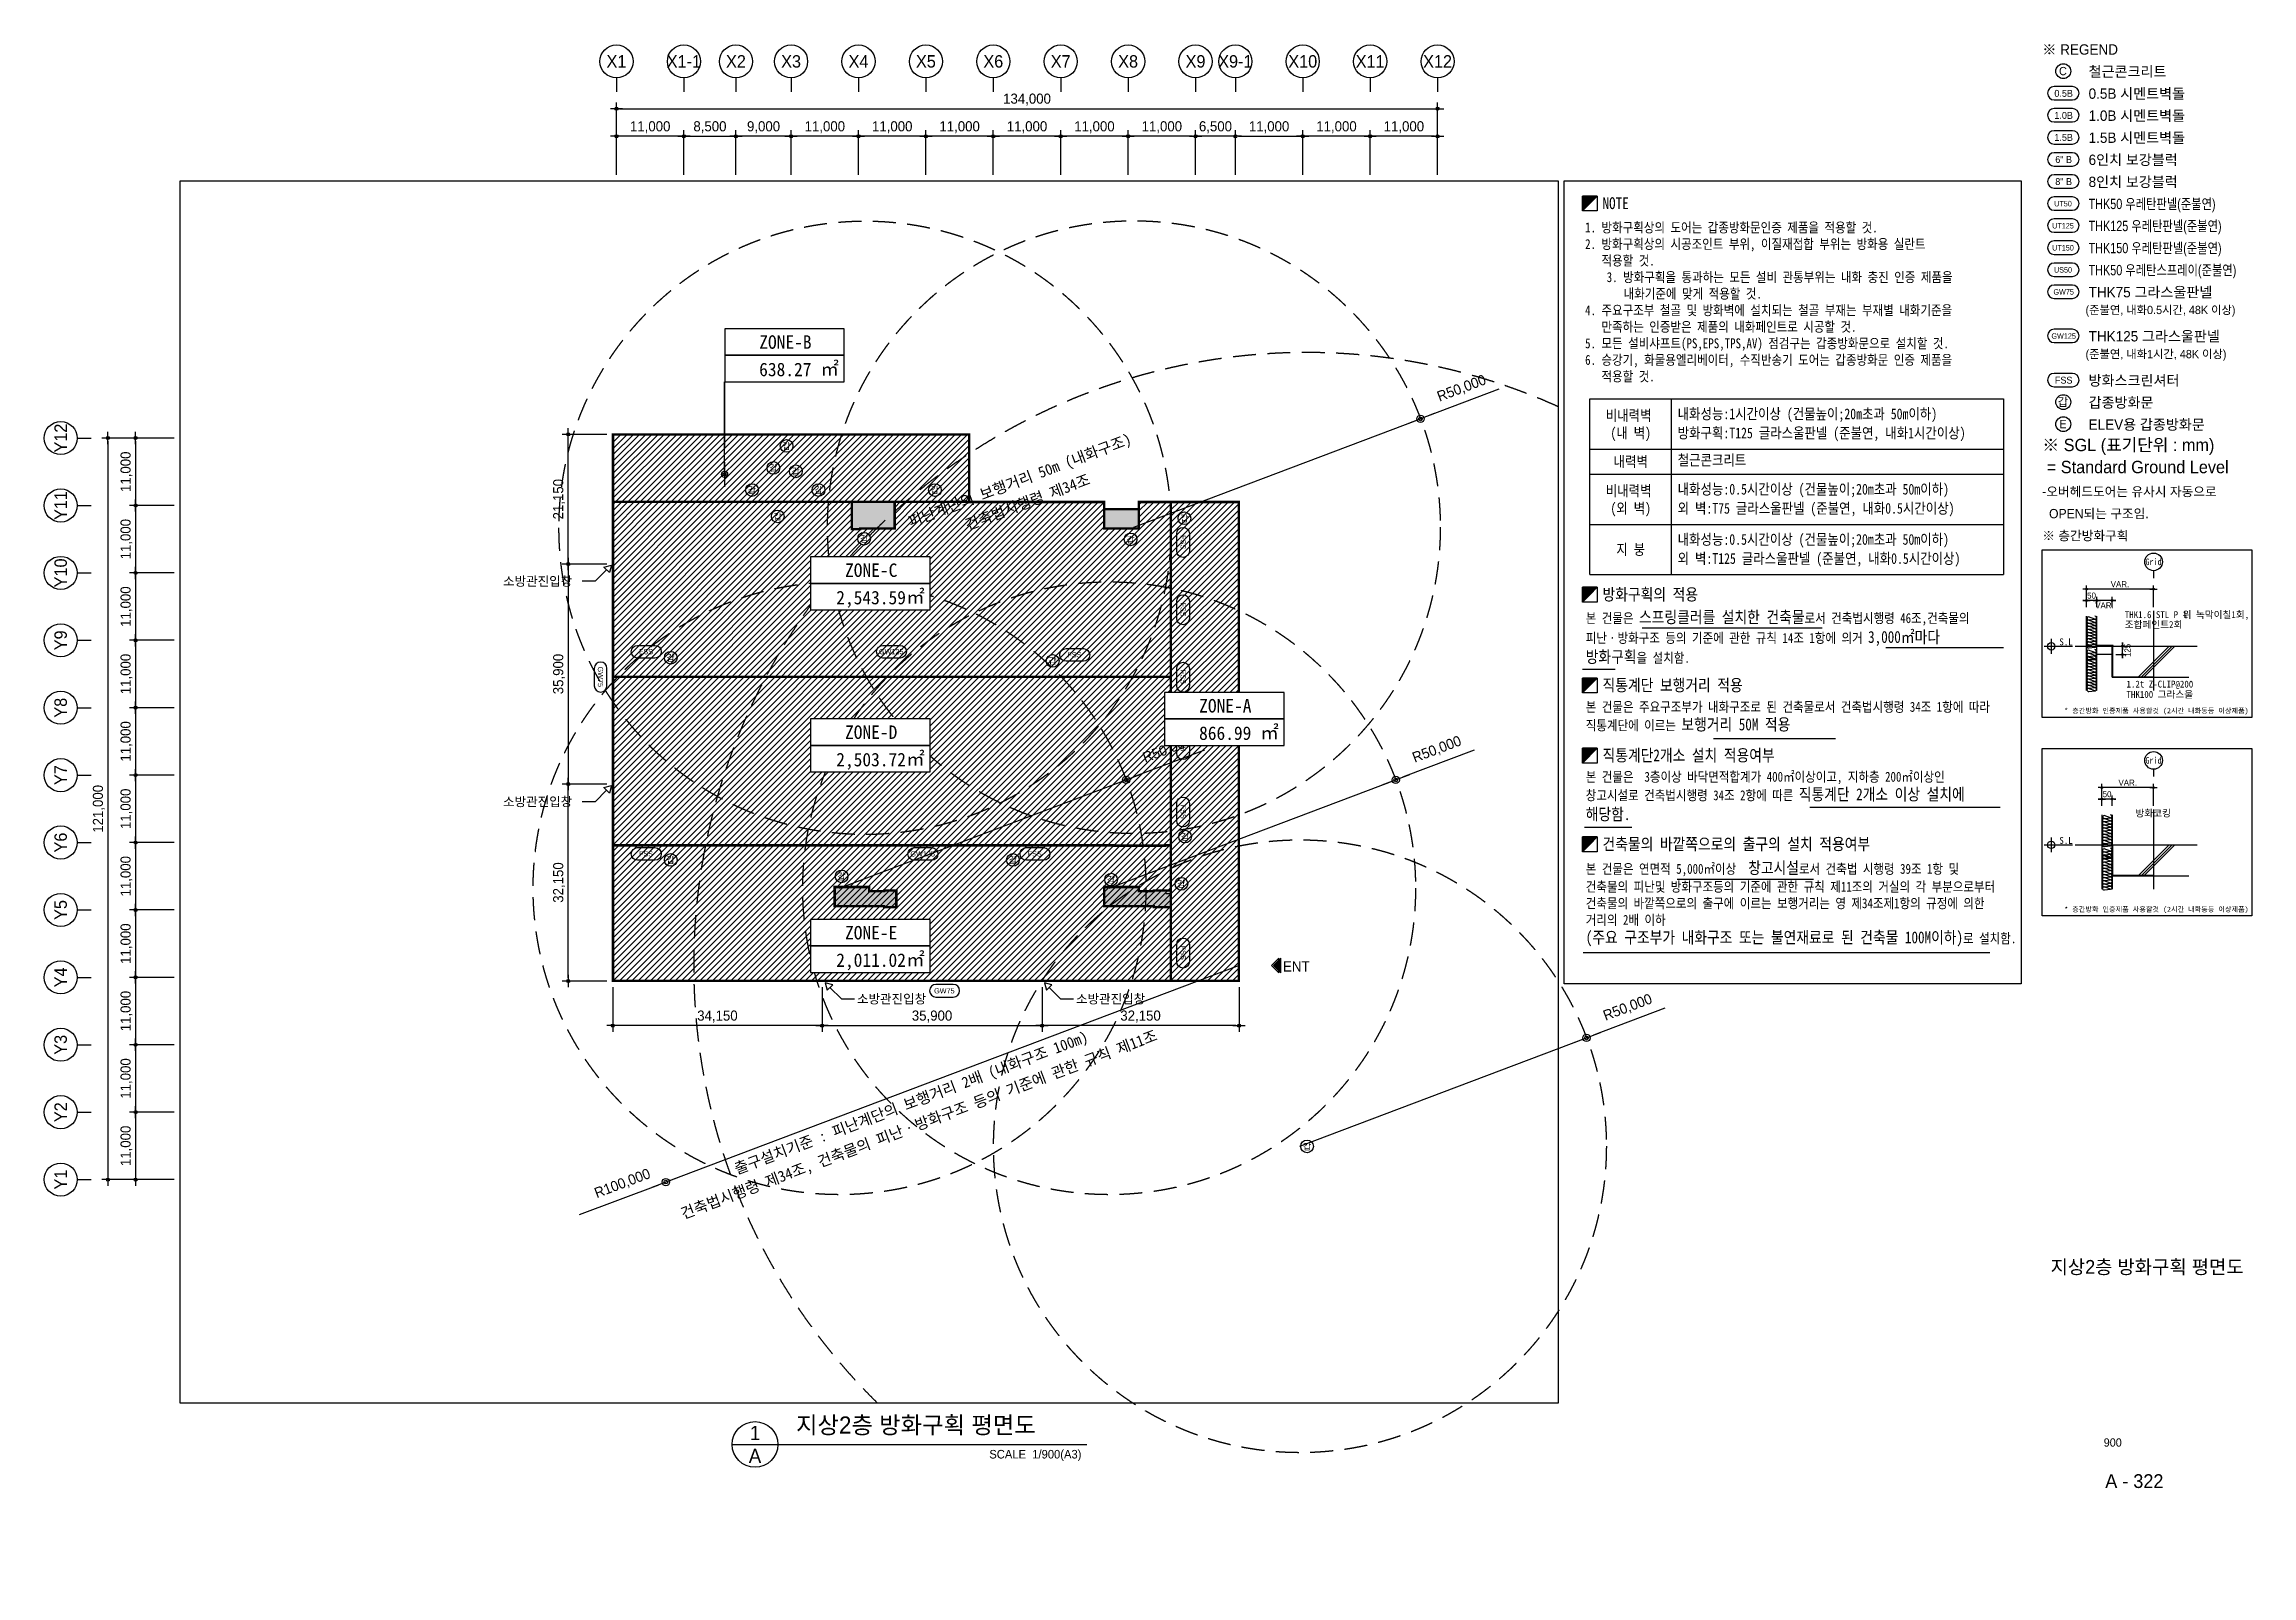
# Model space of a CAD drawing. Header units: millimetres. Extents: x 252828975 to 254701257, y 504285920 to 504535855.
# Drawn here: x 253962975 to 254323257, y 504285920 to 504535855 of the extents above; entities that cross this region are included whole.
import ezdxf
from ezdxf.enums import TextEntityAlignment as Align

# ---------------------------------------------------------------- set-up
doc = ezdxf.new("R2010")
doc.units = ezdxf.units.MM
doc.set_wipeout_variables(frame=1)
doc.linetypes.add('HID', pattern=[2.3, 1.5, -0.8])
doc.linetypes.add('HIDDEN2', pattern=[0.1875, 0.125, -0.0625])
for name, color, linetype in [('4A.TEC DIM', 7, 'Continuous'), ('4A.TEC DIM 1', 7, 'Continuous'), ('4A.TEC FORM-TEXT', 3, 'Continuous'), ('4A.TEC TEXT', 7, 'Continuous'), ('4A.TEC TEXT 2', 3, 'Continuous'), ('4A.TEC 심볼', 7, 'Continuous'), ('7ELE', 7, 'Continuous'), ('A-SYM', 7, 'Continuous'), ('A-TEXT', 3, 'Continuous'), ('A-TEXT-3', 3, 'Continuous'), ('ALM', 4, 'Continuous'), ('AL몰딩', 4, 'Continuous'), ('COL', 8, 'Continuous'), ('DETL', 9, 'Continuous'), ('DIM', 7, 'Continuous'), ('ELE3', 8, 'Continuous'), ('GRID', 1, 'Continuous'), ('INSU', 8, 'Continuous'), ('SY', 1, 'Continuous'), ('SYMB', 7, 'Continuous'), ('WAL', 3, 'Continuous'), ('㈜SE&C DIM', 7, 'Continuous'), ('방화구획', 6, 'Continuous'), ('방화면적', 3, 'Continuous')]:
    doc.layers.add(name, color=color, linetype=linetype)
doc.layers.add('DEFPOINT', color=135, linetype='Continuous', plot=False)
doc.styles.add('#TL_Dotum', font='', dxfattribs={"width": 0.85})
doc.styles.add('1', font='')
doc.styles.add('GHS', font='malgun.ttf')
doc.styles.add('나눔고딕', font='')
doc.styles.add('돋움', font='')
doc.styles.add('울릉도L', font='')
doc.styles.get('#TL_Dotum').set_extended_font_data('DotumChe')
doc.styles.get('1').set_extended_font_data('DotumChe')
doc.styles.get('나눔고딕').set_extended_font_data('Dotum')
doc.styles.get('돋움').set_extended_font_data('Dotum')
doc.styles.get('울릉도L').set_extended_font_data('Dotum')
doc.dimstyles.new('DIM_200(외부치수)', dxfattribs={"dimscale": 200, "dimtxt": 3.3, "dimasz": 1, "dimexe": 2, "dimexo": 2, "dimgap": 1, "dimtad": 1, "dimdec": 0, "dimdsep": 46, "dimlunit": 6, "dimtxsty": '돋움', "dimblk1": 'DIMDOT', "dimblk2": 'DIMDOT', "dimsah": 1, "dimcen": 2.5, "dimdle": 1.5, "dimclrd": 1, "dimclre": 7, "dimclrt": 2, "dimadec": 0, "dimazin": 0, "dimtfac": 1, "dimtdec": 0, "dimtix": 1, "dimtmove": 2, "dimatfit": 3, "dimldrblk": 'DIMDOT', "dimfxl": 1, "dimtvp": 1, "dimtolj": 1, "dimtzin": 0, "dimarcsym": 0})
doc.dimstyles.new('DIM_400(외부치수)', dxfattribs={"dimscale": 1200, "dimtxt": 3.3, "dimasz": 1, "dimexe": 2, "dimexo": 2, "dimgap": 1, "dimtad": 1, "dimdec": 0, "dimdsep": 46, "dimlunit": 6, "dimtxsty": '울릉도L', "dimblk1": 'DIMDOT', "dimblk2": 'DIMDOT', "dimsah": 1, "dimcen": 2.5, "dimdle": 1.5, "dimclrd": 8, "dimclre": 8, "dimclrt": 3, "dimadec": 0, "dimazin": 0, "dimtfac": 1, "dimtdec": 0, "dimtix": 1, "dimtmove": 2, "dimatfit": 3, "dimldrblk": 'DIMDOT', "dimfxl": 1, "dimtvp": 1, "dimtolj": 1, "dimtzin": 0, "dimarcsym": 0})
doc.dimstyles.new('DIM_600(외부치수)', dxfattribs={"dimscale": 400, "dimtxt": 3.3, "dimasz": 1, "dimexe": 2, "dimexo": 2, "dimgap": 1, "dimtad": 1, "dimdec": 0, "dimdsep": 46, "dimlunit": 6, "dimtxsty": '나눔고딕', "dimblk1": 'DIMDOT', "dimblk2": 'DIMDOT', "dimsah": 1, "dimcen": 2.5, "dimdle": 1.5, "dimclrd": 8, "dimclre": 8, "dimclrt": 3, "dimadec": 0, "dimazin": 0, "dimtfac": 1, "dimtdec": 0, "dimtix": 1, "dimtmove": 2, "dimatfit": 3, "dimldrblk": 'DIMDOT', "dimfxl": 1, "dimtvp": 1, "dimtolj": 1, "dimtzin": 0, "dimarcsym": 0})

msp = doc.modelspace()

# ---------------------------------------------------------------- texts
at = {"layer": '4A.TEC FORM-TEXT', "style": '돋움'}
msp.add_text('A - 322', height=2250, dxfattribs=at).set_placement((254304082.15, 504300252.93, 3332.88), align=Align.CENTER)
at = {"layer": '4A.TEC TEXT'}
for s, height, style, p in [('갑', 1036.87, '1', (254084116.31, 504470269.75)), ('갑', 1036.87, '1', (254081976.7, 504466683.78)), ('갑', 1036.87, '1', (254078478.1, 504463072.64)), ('갑', 1036.87, '1', (254085634.63, 504466129.78)), ('갑', 1036.87, '1', (254089335.67, 504463072.64)), ('갑', 1036.87, '1', (254108325.45, 504463072.64)), ('갑', 1036.87, '1', (254082693.1, 504458763.12)), ('갑', 1036.87, '1', (254096791.93, 504455135.93, 3333.33)), ('갑', 1036.87, '1', (254140255.86, 504455017.59, 3333.33)), ('갑', 1036.87, '1', (254093092.29, 504400034.15, 6250)), ('갑', 1036.87, '1', (254137071.59, 504399515.81, 6250)), ('ENT', 1666.667, '돋움', (254167316.44, 504385353.9, 4165.65))]:
    msp.add_text(s, height=height, dxfattribs=dict(at, style=style)).set_placement(p, align=Align.MIDDLE_CENTER)
at = {"layer": '4A.TEC TEXT', "style": '1'}
for p in [(254149049.2, 504458468.7, -4166.67), (254065213.62, 504435713.97, -5.97), (254127550.24, 504435195.62, -5.97), (254149152.24, 504406516.5, -4166.67), (254065213.62, 504402713.97, -5.52), (254121070.94, 504402713.97, -5.52), (254148549.2, 504398818.7, -4166.67), (254169074.8, 504355961.94, -4166.67)]:
    msp.add_text('갑', height=1036.87, rotation=0, dxfattribs=at).set_placement(p, align=Align.MIDDLE_CENTER)
at = {"layer": '4A.TEC TEXT', "style": '돋움'}
for s, rotation, p in [('FSS', 270, (254148860.93, 504454601.84, -0.45)), ('FSS', 270, (254148860.93, 504443601.84, -0.45)), ('FSS', 0, (254061195.2, 504436728.8, -5.97)), ('GW125', 0, (254101214.55, 504436728.8, -5.97)), ('FSS', 0, (254131114.07, 504436210.46, -5.97)), ('GW75', 270, (254053764.82, 504432621.26, 5000)), ('FSS', 270, (254148860.93, 504432601.84, -0.45)), ('FSS', 270, (254148860.93, 504421601.84, -0.45)), ('FSS', 270, (254148860.93, 504410601.84, -0.45)), ('FSS', 0, (254061195.2, 504403728.8, -5.52)), ('GW125', 0, (254106341.13, 504403728.8, -5.52)), ('FSS', 0, (254124634.77, 504403728.8, -5.52)), ('FSS', 270, (254148860.93, 504387584.61, -0.45))]:
    msp.add_text(s, height=855.482, rotation=rotation, dxfattribs=at).set_placement(p, align=Align.MIDDLE)
for p in [(254037865.31, 504448222.41), (254037865.31, 504412252.26), (254095620, 504380060), (254131370, 504380060)]:
    msp.add_text('소방관진입창', height=1500, dxfattribs=at).set_placement(p, align=Align.MIDDLE_LEFT)
msp.add_text('GW75', height=855.482, dxfattribs=at).set_placement((254109881.31, 504381383.79, -0.45), align=Align.MIDDLE)
at = {"layer": '4A.TEC TEXT 2', "color": 3, "style": '나눔고딕'}
for s, height, p in [('-오버헤드도어는 유사시 자동으로 ', 1518.75, (254289057, 504461635.68, 3332.88)), ('  OPEN되는 구조임.', 1518.75, (254289057, 504458035.68, 3332.88)), ('지상2층 방화구획 평면도', 2794.5, (254085670.04, 504308295.04, 3332.88))]:
    msp.add_text(s, height=height, dxfattribs=at).set_placement(p, align=Align.BOTTOM_LEFT)
at = {"layer": '4A.TEC TEXT 2', "style": '나눔고딕'}
for s, height, p in [('지상2층 방화구획 평면도', 2250, (254306160.13, 504335205, 3332.88)), ('900', 1350, (254300554.29, 504307002.82, 3332.88))]:
    msp.add_text(s, height=height, dxfattribs=at).set_placement(p, align=Align.CENTER)
at = {"layer": '4A.TEC TEXT 2', "color": 3, "style": '나눔고딕'}
for s, p in [('1', (254078984.02, 504309226.54, 3332.88)), ('A', (254078984.02, 504305500.54, 3332.88))]:
    msp.add_text(s, height=2328.75, dxfattribs=at).set_placement(p, align=Align.MIDDLE)
msp.add_text('SCALE  1/900(A3)', height=1397.25, dxfattribs=at).set_placement((254132251.98, 504304648.79, 3332.88), align=Align.BOTTOM_RIGHT)
at = {"layer": '방화면적', "ltscale": 2, "style": '1'}
for s, rotation, p in [('피난계단의 보행거리 50m (내화구조)', 20.7055202, (254122177.65, 504464686.79, -0.45)), ('건축법시행령 제34조', 20.7055202, (254123440.36, 504461155.14, -0.45)), ('건축법시행령 제34조, 건축물의 피난ㆍ방화구조 등의 기준에 관한 규칙 제11조', 20.7055133, (254105709.53, 504359591.23)), ('출구설치기준 : 피난계단의 보행거리 2배 (내화구조 100m)', 20.7055133, (254104446.82, 504363122.89))]:
    msp.add_text(s, height=1800, rotation=rotation, dxfattribs=at).set_placement(p, align=Align.MIDDLE_CENTER)

# ---------------------------------------------------------------- blocks, each defined once
blk = doc.blocks.new('DIMDOT')
at = {"color": 0}
blk.add_line((-2, 0), (2, 0), dxfattribs=at)
for radius in [0.5, 0.25]:
    blk.add_circle((0, 0), radius, dxfattribs=at)
blk = doc.blocks.new('*D109')
at = {"layer": '4A.TEC DIM', "color": 8, "lineweight": -2, "transparency": 16777216}
for p, q in [((169308, -49972), (169308, -38188)), ((169808, -39188), (302808, -39188)), ((303308, -49972), (303308, -38188))]:
    blk.add_line(p, q, dxfattribs=at)
at = {"layer": 'Defpoints', "color": 0, "transparency": 16777216}
for p in [(303308, -39188), (169308, -50972), (303308, -50972)]:
    blk.add_point(p, dxfattribs=at)
at = {"layer": '4A.TEC DIM', "color": 8, "lineweight": -2, "transparency": 16777216, "xscale": 500, "yscale": 500, "zscale": 500, "rotation": 180}
blk.add_blockref('DIMDOT', (169308, -39188), dxfattribs=at)
at = {"layer": '4A.TEC DIM', "color": 8, "lineweight": -2, "transparency": 16777216, "xscale": 500, "yscale": 500, "zscale": 500}
blk.add_blockref('DIMDOT', (303308, -39188), dxfattribs=at)
at = {"layer": '4A.TEC DIM', "color": 3, "transparency": 16777216, "insert": (236308, -37703), "char_height": 1650, "attachment_point": 5, "style": '나눔고딕'}
blk.add_mtext('\\A1;134,000', dxfattribs=at)
blk = doc.blocks.new('ccs122')
at = {"layer": '4A.TEC 심볼'}
blk.add_line((0, 8), (0, 3), dxfattribs=at)
blk.add_circle((0, 14), 6, dxfattribs=at)
at = {"layer": '4A.TEC TEXT 2', "color": 3, "style": 'GHS'}
blk.add_attdef('NO', text='', height=4.5, dxfattribs=at).set_placement((-0.01, 14.02), align=Align.MIDDLE_CENTER)
blk = doc.blocks.new('*D110')
at = {"layer": '4A.TEC DIM', "color": 8, "lineweight": -2, "transparency": 16777216}
for p, q in [((292308, -49972), (292308, -42699)), ((303308, -49972), (303308, -42699)), ((302808, -43699), (292808, -43699))]:
    blk.add_line(p, q, dxfattribs=at)
at = {"layer": 'Defpoints', "color": 0, "transparency": 16777216}
for p in [(292308, -43699), (292308, -50972), (303308, -50972)]:
    blk.add_point(p, dxfattribs=at)
at = {"layer": '4A.TEC DIM', "color": 8, "lineweight": -2, "transparency": 16777216, "xscale": 500, "yscale": 500, "zscale": 500, "rotation": 180}
blk.add_blockref('DIMDOT', (292308, -43699), dxfattribs=at)
at = {"layer": '4A.TEC DIM', "color": 8, "lineweight": -2, "transparency": 16777216, "xscale": 500, "yscale": 500, "zscale": 500}
blk.add_blockref('DIMDOT', (303308, -43699), dxfattribs=at)
at = {"layer": '4A.TEC DIM', "color": 3, "transparency": 16777216, "insert": (297808, -42214), "char_height": 1650, "attachment_point": 5, "style": '나눔고딕'}
blk.add_mtext('\\A1;11,000', dxfattribs=at)
blk = doc.blocks.new('*D111')
at = {"layer": '4A.TEC DIM', "color": 8, "lineweight": -2, "transparency": 16777216}
for p, q in [((97105, -136937), (89832, -136937)), ((90832, -137437), (90832, -147437)), ((97105, -147937), (89832, -147937))]:
    blk.add_line(p, q, dxfattribs=at)
at = {"layer": 'Defpoints', "color": 0, "transparency": 16777216}
for p in [(98105, -136937), (90832, -147937), (98105, -147937)]:
    blk.add_point(p, dxfattribs=at)
at = {"layer": '4A.TEC DIM', "color": 8, "lineweight": -2, "transparency": 16777216, "xscale": 500, "yscale": 500, "zscale": 500}
for p, rotation in [((90832, -136937), 90), ((90832, -147937), 270)]:
    blk.add_blockref('DIMDOT', p, dxfattribs=dict(at, rotation=rotation))
at = {"layer": '4A.TEC DIM', "color": 3, "transparency": 16777216, "insert": (89347, -142437), "char_height": 1650, "attachment_point": 5, "rotation": 90, "style": '나눔고딕'}
blk.add_mtext('\\A1;11,000', dxfattribs=at)
blk = doc.blocks.new('*D112')
at = {"layer": '4A.TEC DIM', "color": 8, "lineweight": -2, "transparency": 16777216}
for p, q in [((97105, -92937), (85320, -92937)), ((86320, -93437), (86320, -213437)), ((97105, -213937), (85320, -213937))]:
    blk.add_line(p, q, dxfattribs=at)
at = {"layer": 'Defpoints', "color": 0, "transparency": 16777216}
for p in [(98105, -92937), (86320, -213937), (98105, -213937)]:
    blk.add_point(p, dxfattribs=at)
at = {"layer": '4A.TEC DIM', "color": 8, "lineweight": -2, "transparency": 16777216, "xscale": 500, "yscale": 500, "zscale": 500}
for p, rotation in [((86320, -92937), 90), ((86320, -213937), 270)]:
    blk.add_blockref('DIMDOT', p, dxfattribs=dict(at, rotation=rotation))
at = {"layer": '4A.TEC DIM', "color": 3, "transparency": 16777216, "insert": (84835, -153437), "char_height": 1650, "attachment_point": 5, "rotation": 90, "style": '나눔고딕'}
blk.add_mtext('\\A1;121,000', dxfattribs=at)
blk = doc.blocks.new('*D113')
at = {"layer": '4A.TEC DIM', "color": 8, "lineweight": -2, "transparency": 16777216}
for p, q in [((97105, -202937), (89832, -202937)), ((90832, -203437), (90832, -213437)), ((97105, -213937), (89832, -213937))]:
    blk.add_line(p, q, dxfattribs=at)
at = {"layer": 'Defpoints', "color": 0, "transparency": 16777216}
for p in [(98105, -202937), (90832, -213937), (98105, -213937)]:
    blk.add_point(p, dxfattribs=at)
at = {"layer": '4A.TEC DIM', "color": 8, "lineweight": -2, "transparency": 16777216, "xscale": 500, "yscale": 500, "zscale": 500}
for p, rotation in [((90832, -202937), 90), ((90832, -213937), 270)]:
    blk.add_blockref('DIMDOT', p, dxfattribs=dict(at, rotation=rotation))
at = {"layer": '4A.TEC DIM', "color": 3, "transparency": 16777216, "insert": (89347, -208437), "char_height": 1650, "attachment_point": 5, "rotation": 90, "style": '나눔고딕'}
blk.add_mtext('\\A1;11,000', dxfattribs=at)
blk = doc.blocks.new('*D114')
at = {"layer": '4A.TEC DIM', "color": 8, "lineweight": -2, "transparency": 16777216}
for p, q in [((97105, -191937), (89832, -191937)), ((90832, -192437), (90832, -202437)), ((97105, -202937), (89832, -202937))]:
    blk.add_line(p, q, dxfattribs=at)
at = {"layer": 'Defpoints', "color": 0, "transparency": 16777216}
for p in [(98105, -191937), (90832, -202937), (98105, -202937)]:
    blk.add_point(p, dxfattribs=at)
at = {"layer": '4A.TEC DIM', "color": 8, "lineweight": -2, "transparency": 16777216, "xscale": 500, "yscale": 500, "zscale": 500}
for p, rotation in [((90832, -191937), 90), ((90832, -202937), 270)]:
    blk.add_blockref('DIMDOT', p, dxfattribs=dict(at, rotation=rotation))
at = {"layer": '4A.TEC DIM', "color": 3, "transparency": 16777216, "insert": (89347, -197437), "char_height": 1650, "attachment_point": 5, "rotation": 90, "style": '나눔고딕'}
blk.add_mtext('\\A1;11,000', dxfattribs=at)
blk = doc.blocks.new('*D115')
at = {"layer": '4A.TEC DIM', "color": 8, "lineweight": -2, "transparency": 16777216}
for p, q in [((97105, -180937), (89832, -180937)), ((90832, -181437), (90832, -191437)), ((97105, -191937), (89832, -191937))]:
    blk.add_line(p, q, dxfattribs=at)
at = {"layer": 'Defpoints', "color": 0, "transparency": 16777216}
for p in [(98105, -180937), (90832, -191937), (98105, -191937)]:
    blk.add_point(p, dxfattribs=at)
at = {"layer": '4A.TEC DIM', "color": 8, "lineweight": -2, "transparency": 16777216, "xscale": 500, "yscale": 500, "zscale": 500}
for p, rotation in [((90832, -180937), 90), ((90832, -191937), 270)]:
    blk.add_blockref('DIMDOT', p, dxfattribs=dict(at, rotation=rotation))
at = {"layer": '4A.TEC DIM', "color": 3, "transparency": 16777216, "insert": (89347, -186437), "char_height": 1650, "attachment_point": 5, "rotation": 90, "style": '나눔고딕'}
blk.add_mtext('\\A1;11,000', dxfattribs=at)
blk = doc.blocks.new('*D116')
at = {"layer": '4A.TEC DIM', "color": 8, "lineweight": -2, "transparency": 16777216}
for p, q in [((97105, -169937), (89832, -169937)), ((90832, -170437), (90832, -180437)), ((97105, -180937), (89832, -180937))]:
    blk.add_line(p, q, dxfattribs=at)
at = {"layer": 'Defpoints', "color": 0, "transparency": 16777216}
for p in [(98105, -169937), (90832, -180937), (98105, -180937)]:
    blk.add_point(p, dxfattribs=at)
at = {"layer": '4A.TEC DIM', "color": 8, "lineweight": -2, "transparency": 16777216, "xscale": 500, "yscale": 500, "zscale": 500}
for p, rotation in [((90832, -169937), 90), ((90832, -180937), 270)]:
    blk.add_blockref('DIMDOT', p, dxfattribs=dict(at, rotation=rotation))
at = {"layer": '4A.TEC DIM', "color": 3, "transparency": 16777216, "insert": (89347, -175437), "char_height": 1650, "attachment_point": 5, "rotation": 90, "style": '나눔고딕'}
blk.add_mtext('\\A1;11,000', dxfattribs=at)
blk = doc.blocks.new('*D117')
at = {"layer": '4A.TEC DIM', "color": 8, "lineweight": -2, "transparency": 16777216}
for p, q in [((97105, -158937), (89832, -158937)), ((90832, -159437), (90832, -169437)), ((97105, -169937), (89832, -169937))]:
    blk.add_line(p, q, dxfattribs=at)
at = {"layer": 'Defpoints', "color": 0, "transparency": 16777216}
for p in [(98105, -158937), (90832, -169937), (98105, -169937)]:
    blk.add_point(p, dxfattribs=at)
at = {"layer": '4A.TEC DIM', "color": 8, "lineweight": -2, "transparency": 16777216, "xscale": 500, "yscale": 500, "zscale": 500}
for p, rotation in [((90832, -158937), 90), ((90832, -169937), 270)]:
    blk.add_blockref('DIMDOT', p, dxfattribs=dict(at, rotation=rotation))
at = {"layer": '4A.TEC DIM', "color": 3, "transparency": 16777216, "insert": (89347, -164437), "char_height": 1650, "attachment_point": 5, "rotation": 90, "style": '나눔고딕'}
blk.add_mtext('\\A1;11,000', dxfattribs=at)
blk = doc.blocks.new('*D118')
at = {"layer": '4A.TEC DIM', "color": 8, "lineweight": -2, "transparency": 16777216}
for p, q in [((97105, -147937), (89832, -147937)), ((90832, -148437), (90832, -158437)), ((97105, -158937), (89832, -158937))]:
    blk.add_line(p, q, dxfattribs=at)
at = {"layer": 'Defpoints', "color": 0, "transparency": 16777216}
for p in [(98105, -147937), (90832, -158937), (98105, -158937)]:
    blk.add_point(p, dxfattribs=at)
at = {"layer": '4A.TEC DIM', "color": 8, "lineweight": -2, "transparency": 16777216, "xscale": 500, "yscale": 500, "zscale": 500}
for p, rotation in [((90832, -147937), 90), ((90832, -158937), 270)]:
    blk.add_blockref('DIMDOT', p, dxfattribs=dict(at, rotation=rotation))
at = {"layer": '4A.TEC DIM', "color": 3, "transparency": 16777216, "insert": (89347, -153437), "char_height": 1650, "attachment_point": 5, "rotation": 90, "style": '나눔고딕'}
blk.add_mtext('\\A1;11,000', dxfattribs=at)
blk = doc.blocks.new('*D119')
at = {"layer": '4A.TEC DIM', "color": 8, "lineweight": -2, "transparency": 16777216}
for p, q in [((169308, -49972), (169308, -42699)), ((180308, -49972), (180308, -42699)), ((179808, -43699), (169808, -43699))]:
    blk.add_line(p, q, dxfattribs=at)
at = {"layer": 'Defpoints', "color": 0, "transparency": 16777216}
for p in [(169308, -43699), (169308, -50972), (180308, -50972)]:
    blk.add_point(p, dxfattribs=at)
at = {"layer": '4A.TEC DIM', "color": 8, "lineweight": -2, "transparency": 16777216, "xscale": 500, "yscale": 500, "zscale": 500, "rotation": 180}
blk.add_blockref('DIMDOT', (169308, -43699), dxfattribs=at)
at = {"layer": '4A.TEC DIM', "color": 8, "lineweight": -2, "transparency": 16777216, "xscale": 500, "yscale": 500, "zscale": 500}
blk.add_blockref('DIMDOT', (180308, -43699), dxfattribs=at)
at = {"layer": '4A.TEC DIM', "color": 3, "transparency": 16777216, "insert": (174808, -42214), "char_height": 1650, "attachment_point": 5, "style": '나눔고딕'}
blk.add_mtext('\\A1;11,000', dxfattribs=at)
blk = doc.blocks.new('*D120')
at = {"layer": '4A.TEC DIM', "color": 8, "lineweight": -2, "transparency": 16777216}
for p, q in [((188808, -49972), (188808, -42699)), ((197808, -49972), (197808, -42699)), ((197308, -43699), (189308, -43699))]:
    blk.add_line(p, q, dxfattribs=at)
at = {"layer": 'Defpoints', "color": 0, "transparency": 16777216}
for p in [(188808, -43699), (188808, -50972), (197808, -50972)]:
    blk.add_point(p, dxfattribs=at)
at = {"layer": '4A.TEC DIM', "color": 8, "lineweight": -2, "transparency": 16777216, "xscale": 500, "yscale": 500, "zscale": 500, "rotation": 180}
blk.add_blockref('DIMDOT', (188808, -43699), dxfattribs=at)
at = {"layer": '4A.TEC DIM', "color": 8, "lineweight": -2, "transparency": 16777216, "xscale": 500, "yscale": 500, "zscale": 500}
blk.add_blockref('DIMDOT', (197808, -43699), dxfattribs=at)
at = {"layer": '4A.TEC DIM', "color": 3, "transparency": 16777216, "insert": (193308, -42214), "char_height": 1650, "attachment_point": 5, "style": '나눔고딕'}
blk.add_mtext('\\A1;9,000', dxfattribs=at)
blk = doc.blocks.new('*D121')
at = {"layer": '4A.TEC DIM', "color": 8, "lineweight": -2, "transparency": 16777216}
for p, q in [((197808, -49972), (197808, -42699)), ((208808, -49972), (208808, -42699)), ((208308, -43699), (198308, -43699))]:
    blk.add_line(p, q, dxfattribs=at)
at = {"layer": 'Defpoints', "color": 0, "transparency": 16777216}
for p in [(197808, -43699), (197808, -50972), (208808, -50972)]:
    blk.add_point(p, dxfattribs=at)
at = {"layer": '4A.TEC DIM', "color": 8, "lineweight": -2, "transparency": 16777216, "xscale": 500, "yscale": 500, "zscale": 500, "rotation": 180}
blk.add_blockref('DIMDOT', (197808, -43699), dxfattribs=at)
at = {"layer": '4A.TEC DIM', "color": 8, "lineweight": -2, "transparency": 16777216, "xscale": 500, "yscale": 500, "zscale": 500}
blk.add_blockref('DIMDOT', (208808, -43699), dxfattribs=at)
at = {"layer": '4A.TEC DIM', "color": 3, "transparency": 16777216, "insert": (203308, -42214), "char_height": 1650, "attachment_point": 5, "style": '나눔고딕'}
blk.add_mtext('\\A1;11,000', dxfattribs=at)
blk = doc.blocks.new('*D122')
at = {"layer": '4A.TEC DIM', "color": 8, "lineweight": -2, "transparency": 16777216}
for p, q in [((208808, -49972), (208808, -42699)), ((219808, -49972), (219808, -42699)), ((219308, -43699), (209308, -43699))]:
    blk.add_line(p, q, dxfattribs=at)
at = {"layer": 'Defpoints', "color": 0, "transparency": 16777216}
for p in [(208808, -43699), (208808, -50972), (219808, -50972)]:
    blk.add_point(p, dxfattribs=at)
at = {"layer": '4A.TEC DIM', "color": 8, "lineweight": -2, "transparency": 16777216, "xscale": 500, "yscale": 500, "zscale": 500, "rotation": 180}
blk.add_blockref('DIMDOT', (208808, -43699), dxfattribs=at)
at = {"layer": '4A.TEC DIM', "color": 8, "lineweight": -2, "transparency": 16777216, "xscale": 500, "yscale": 500, "zscale": 500}
blk.add_blockref('DIMDOT', (219808, -43699), dxfattribs=at)
at = {"layer": '4A.TEC DIM', "color": 3, "transparency": 16777216, "insert": (214308, -42214), "char_height": 1650, "attachment_point": 5, "style": '나눔고딕'}
blk.add_mtext('\\A1;11,000', dxfattribs=at)
blk = doc.blocks.new('*D123')
at = {"layer": '4A.TEC DIM', "color": 8, "lineweight": -2, "transparency": 16777216}
for p, q in [((219808, -49972), (219808, -42699)), ((230808, -49972), (230808, -42699)), ((230308, -43699), (220308, -43699))]:
    blk.add_line(p, q, dxfattribs=at)
at = {"layer": 'Defpoints', "color": 0, "transparency": 16777216}
for p in [(219808, -43699), (219808, -50972), (230808, -50972)]:
    blk.add_point(p, dxfattribs=at)
at = {"layer": '4A.TEC DIM', "color": 8, "lineweight": -2, "transparency": 16777216, "xscale": 500, "yscale": 500, "zscale": 500, "rotation": 180}
blk.add_blockref('DIMDOT', (219808, -43699), dxfattribs=at)
at = {"layer": '4A.TEC DIM', "color": 8, "lineweight": -2, "transparency": 16777216, "xscale": 500, "yscale": 500, "zscale": 500}
blk.add_blockref('DIMDOT', (230808, -43699), dxfattribs=at)
at = {"layer": '4A.TEC DIM', "color": 3, "transparency": 16777216, "insert": (225308, -42214), "char_height": 1650, "attachment_point": 5, "style": '나눔고딕'}
blk.add_mtext('\\A1;11,000', dxfattribs=at)
blk = doc.blocks.new('*D124')
at = {"layer": '4A.TEC DIM', "color": 8, "lineweight": -2, "transparency": 16777216}
for p, q in [((230808, -49972), (230808, -42699)), ((241808, -49972), (241808, -42699)), ((241308, -43699), (231308, -43699))]:
    blk.add_line(p, q, dxfattribs=at)
at = {"layer": 'Defpoints', "color": 0, "transparency": 16777216}
for p in [(230808, -43699), (230808, -50972), (241808, -50972)]:
    blk.add_point(p, dxfattribs=at)
at = {"layer": '4A.TEC DIM', "color": 8, "lineweight": -2, "transparency": 16777216, "xscale": 500, "yscale": 500, "zscale": 500, "rotation": 180}
blk.add_blockref('DIMDOT', (230808, -43699), dxfattribs=at)
at = {"layer": '4A.TEC DIM', "color": 8, "lineweight": -2, "transparency": 16777216, "xscale": 500, "yscale": 500, "zscale": 500}
blk.add_blockref('DIMDOT', (241808, -43699), dxfattribs=at)
at = {"layer": '4A.TEC DIM', "color": 3, "transparency": 16777216, "insert": (236308, -42214), "char_height": 1650, "attachment_point": 5, "style": '나눔고딕'}
blk.add_mtext('\\A1;11,000', dxfattribs=at)
blk = doc.blocks.new('*D125')
at = {"layer": '4A.TEC DIM', "color": 8, "lineweight": -2, "transparency": 16777216}
for p, q in [((241808, -49972), (241808, -42699)), ((252808, -49972), (252808, -42699)), ((252308, -43699), (242308, -43699))]:
    blk.add_line(p, q, dxfattribs=at)
at = {"layer": 'Defpoints', "color": 0, "transparency": 16777216}
for p in [(241808, -43699), (241808, -50972), (252808, -50972)]:
    blk.add_point(p, dxfattribs=at)
at = {"layer": '4A.TEC DIM', "color": 8, "lineweight": -2, "transparency": 16777216, "xscale": 500, "yscale": 500, "zscale": 500, "rotation": 180}
blk.add_blockref('DIMDOT', (241808, -43699), dxfattribs=at)
at = {"layer": '4A.TEC DIM', "color": 8, "lineweight": -2, "transparency": 16777216, "xscale": 500, "yscale": 500, "zscale": 500}
blk.add_blockref('DIMDOT', (252808, -43699), dxfattribs=at)
at = {"layer": '4A.TEC DIM', "color": 3, "transparency": 16777216, "insert": (247308, -42214), "char_height": 1650, "attachment_point": 5, "style": '나눔고딕'}
blk.add_mtext('\\A1;11,000', dxfattribs=at)
blk = doc.blocks.new('*D126')
at = {"layer": '4A.TEC DIM', "color": 8, "lineweight": -2, "transparency": 16777216}
for p, q in [((252808, -49972), (252808, -42699)), ((263808, -49972), (263808, -42699)), ((263308, -43699), (253308, -43699))]:
    blk.add_line(p, q, dxfattribs=at)
at = {"layer": 'Defpoints', "color": 0, "transparency": 16777216}
for p in [(252808, -43699), (252808, -50972), (263808, -50972)]:
    blk.add_point(p, dxfattribs=at)
at = {"layer": '4A.TEC DIM', "color": 8, "lineweight": -2, "transparency": 16777216, "xscale": 500, "yscale": 500, "zscale": 500, "rotation": 180}
blk.add_blockref('DIMDOT', (252808, -43699), dxfattribs=at)
at = {"layer": '4A.TEC DIM', "color": 8, "lineweight": -2, "transparency": 16777216, "xscale": 500, "yscale": 500, "zscale": 500}
blk.add_blockref('DIMDOT', (263808, -43699), dxfattribs=at)
at = {"layer": '4A.TEC DIM', "color": 3, "transparency": 16777216, "insert": (258308, -42214), "char_height": 1650, "attachment_point": 5, "style": '나눔고딕'}
blk.add_mtext('\\A1;11,000', dxfattribs=at)
blk = doc.blocks.new('*D127')
at = {"layer": '4A.TEC DIM', "color": 8, "lineweight": -2, "transparency": 16777216}
for p, q in [((263808, -49972), (263808, -42699)), ((270308, -49972), (270308, -42699)), ((263308, -43699), (262808, -43699)), ((270308, -43699), (263808, -43699)), ((270808, -43699), (271308, -43699))]:
    blk.add_line(p, q, dxfattribs=at)
at = {"layer": 'Defpoints', "color": 0, "transparency": 16777216}
for p in [(263808, -43699), (263808, -50972), (270308, -50972)]:
    blk.add_point(p, dxfattribs=at)
at = {"layer": '4A.TEC DIM', "color": 8, "lineweight": -2, "transparency": 16777216, "xscale": 500, "yscale": 500, "zscale": 500}
blk.add_blockref('DIMDOT', (263808, -43699), dxfattribs=at)
at = {"layer": '4A.TEC DIM', "color": 8, "lineweight": -2, "transparency": 16777216, "xscale": 500, "yscale": 500, "zscale": 500, "rotation": 180}
blk.add_blockref('DIMDOT', (270308, -43699), dxfattribs=at)
at = {"layer": '4A.TEC DIM', "color": 3, "transparency": 16777216, "insert": (267058, -42214), "char_height": 1650, "attachment_point": 5, "style": '나눔고딕'}
blk.add_mtext('\\A1;6,500', dxfattribs=at)
blk = doc.blocks.new('*D128')
at = {"layer": '4A.TEC DIM', "color": 8, "lineweight": -2, "transparency": 16777216}
for p, q in [((281308, -49972), (281308, -42699)), ((292308, -49972), (292308, -42699)), ((291808, -43699), (281808, -43699))]:
    blk.add_line(p, q, dxfattribs=at)
at = {"layer": 'Defpoints', "color": 0, "transparency": 16777216}
for p in [(281308, -43699), (281308, -50972), (292308, -50972)]:
    blk.add_point(p, dxfattribs=at)
at = {"layer": '4A.TEC DIM', "color": 8, "lineweight": -2, "transparency": 16777216, "xscale": 500, "yscale": 500, "zscale": 500, "rotation": 180}
blk.add_blockref('DIMDOT', (281308, -43699), dxfattribs=at)
at = {"layer": '4A.TEC DIM', "color": 8, "lineweight": -2, "transparency": 16777216, "xscale": 500, "yscale": 500, "zscale": 500}
blk.add_blockref('DIMDOT', (292308, -43699), dxfattribs=at)
at = {"layer": '4A.TEC DIM', "color": 3, "transparency": 16777216, "insert": (286808, -42214), "char_height": 1650, "attachment_point": 5, "style": '나눔고딕'}
blk.add_mtext('\\A1;11,000', dxfattribs=at)
blk = doc.blocks.new('*D129')
at = {"layer": '4A.TEC DIM', "color": 8, "lineweight": -2, "transparency": 16777216}
for p, q in [((97105, -125937), (89832, -125937)), ((90832, -126437), (90832, -136437)), ((97105, -136937), (89832, -136937))]:
    blk.add_line(p, q, dxfattribs=at)
at = {"layer": 'Defpoints', "color": 0, "transparency": 16777216}
for p in [(98105, -125937), (90832, -136937), (98105, -136937)]:
    blk.add_point(p, dxfattribs=at)
at = {"layer": '4A.TEC DIM', "color": 8, "lineweight": -2, "transparency": 16777216, "xscale": 500, "yscale": 500, "zscale": 500}
for p, rotation in [((90832, -125937), 90), ((90832, -136937), 270)]:
    blk.add_blockref('DIMDOT', p, dxfattribs=dict(at, rotation=rotation))
at = {"layer": '4A.TEC DIM', "color": 3, "transparency": 16777216, "insert": (89347, -131437), "char_height": 1650, "attachment_point": 5, "rotation": 90, "style": '나눔고딕'}
blk.add_mtext('\\A1;11,000', dxfattribs=at)
blk = doc.blocks.new('*D130')
at = {"layer": '4A.TEC DIM', "color": 8, "lineweight": -2, "transparency": 16777216}
for p, q in [((97105, -114937), (89832, -114937)), ((90832, -115437), (90832, -125437)), ((97105, -125937), (89832, -125937))]:
    blk.add_line(p, q, dxfattribs=at)
at = {"layer": 'Defpoints', "color": 0, "transparency": 16777216}
for p in [(98105, -114937), (90832, -125937), (98105, -125937)]:
    blk.add_point(p, dxfattribs=at)
at = {"layer": '4A.TEC DIM', "color": 8, "lineweight": -2, "transparency": 16777216, "xscale": 500, "yscale": 500, "zscale": 500}
for p, rotation in [((90832, -114937), 90), ((90832, -125937), 270)]:
    blk.add_blockref('DIMDOT', p, dxfattribs=dict(at, rotation=rotation))
at = {"layer": '4A.TEC DIM', "color": 3, "transparency": 16777216, "insert": (89347, -120437), "char_height": 1650, "attachment_point": 5, "rotation": 90, "style": '나눔고딕'}
blk.add_mtext('\\A1;11,000', dxfattribs=at)
blk = doc.blocks.new('*D131')
at = {"layer": '4A.TEC DIM', "color": 8, "lineweight": -2, "transparency": 16777216}
for p, q in [((97105, -103937), (89832, -103937)), ((90832, -104437), (90832, -114437)), ((97105, -114937), (89832, -114937))]:
    blk.add_line(p, q, dxfattribs=at)
at = {"layer": 'Defpoints', "color": 0, "transparency": 16777216}
for p in [(98105, -103937), (90832, -114937), (98105, -114937)]:
    blk.add_point(p, dxfattribs=at)
at = {"layer": '4A.TEC DIM', "color": 8, "lineweight": -2, "transparency": 16777216, "xscale": 500, "yscale": 500, "zscale": 500}
for p, rotation in [((90832, -103937), 90), ((90832, -114937), 270)]:
    blk.add_blockref('DIMDOT', p, dxfattribs=dict(at, rotation=rotation))
at = {"layer": '4A.TEC DIM', "color": 3, "transparency": 16777216, "insert": (89347, -109437), "char_height": 1650, "attachment_point": 5, "rotation": 90, "style": '나눔고딕'}
blk.add_mtext('\\A1;11,000', dxfattribs=at)
blk = doc.blocks.new('*D132')
at = {"layer": '4A.TEC DIM', "color": 8, "lineweight": -2, "transparency": 16777216}
for p, q in [((97105, -92937), (89832, -92937)), ((90832, -93437), (90832, -103437)), ((97105, -103937), (89832, -103937))]:
    blk.add_line(p, q, dxfattribs=at)
at = {"layer": 'Defpoints', "color": 0, "transparency": 16777216}
for p in [(98105, -92937), (90832, -103937), (98105, -103937)]:
    blk.add_point(p, dxfattribs=at)
at = {"layer": '4A.TEC DIM', "color": 8, "lineweight": -2, "transparency": 16777216, "xscale": 500, "yscale": 500, "zscale": 500}
for p, rotation in [((90832, -92937), 90), ((90832, -103937), 270)]:
    blk.add_blockref('DIMDOT', p, dxfattribs=dict(at, rotation=rotation))
at = {"layer": '4A.TEC DIM', "color": 3, "transparency": 16777216, "insert": (89347, -98437), "char_height": 1650, "attachment_point": 5, "rotation": 90, "style": '나눔고딕'}
blk.add_mtext('\\A1;11,000', dxfattribs=at)
blk = doc.blocks.new('*D133')
at = {"layer": '4A.TEC DIM', "color": 8, "lineweight": -2, "transparency": 16777216}
for p, q in [((180308, -49972), (180308, -42699)), ((188808, -49972), (188808, -42699)), ((180808, -43699), (188308, -43699))]:
    blk.add_line(p, q, dxfattribs=at)
at = {"layer": 'Defpoints', "color": 0, "transparency": 16777216}
for p in [(188808, -43699), (180308, -50972), (188808, -50972)]:
    blk.add_point(p, dxfattribs=at)
at = {"layer": '4A.TEC DIM', "color": 8, "lineweight": -2, "transparency": 16777216, "xscale": 500, "yscale": 500, "zscale": 500, "rotation": 180}
blk.add_blockref('DIMDOT', (180308, -43699), dxfattribs=at)
at = {"layer": '4A.TEC DIM', "color": 8, "lineweight": -2, "transparency": 16777216, "xscale": 500, "yscale": 500, "zscale": 500}
blk.add_blockref('DIMDOT', (188808, -43699), dxfattribs=at)
at = {"layer": '4A.TEC DIM', "color": 3, "transparency": 16777216, "insert": (184558, -42214), "char_height": 1650, "attachment_point": 5, "style": '나눔고딕'}
blk.add_mtext('\\A1;8,500', dxfattribs=at)
blk = doc.blocks.new('*D134')
at = {"layer": '4A.TEC DIM', "color": 8, "lineweight": -2, "transparency": 16777216}
for p, q in [((270308, -49972), (270308, -42699)), ((281308, -49972), (281308, -42699)), ((270808, -43699), (280808, -43699))]:
    blk.add_line(p, q, dxfattribs=at)
at = {"layer": 'Defpoints', "color": 0, "transparency": 16777216}
for p in [(281308, -43699), (270308, -50972), (281308, -50972)]:
    blk.add_point(p, dxfattribs=at)
at = {"layer": '4A.TEC DIM', "color": 8, "lineweight": -2, "transparency": 16777216, "xscale": 500, "yscale": 500, "zscale": 500, "rotation": 180}
blk.add_blockref('DIMDOT', (270308, -43699), dxfattribs=at)
at = {"layer": '4A.TEC DIM', "color": 8, "lineweight": -2, "transparency": 16777216, "xscale": 500, "yscale": 500, "zscale": 500}
blk.add_blockref('DIMDOT', (281308, -43699), dxfattribs=at)
at = {"layer": '4A.TEC DIM', "color": 3, "transparency": 16777216, "insert": (275808, -42214), "char_height": 1650, "attachment_point": 5, "style": '나눔고딕'}
blk.add_mtext('\\A1;11,000', dxfattribs=at)
blk = doc.blocks.new('insul2')
blk.add_lwpolyline([(0.2, 0.19), (0.44, 0.84, 1.172784), (0.13, 0.79), (0.2, 0.16, 0.995634), (0.52, 0.19)], format="xyb")
blk = doc.blocks.new('*D168')
at = {"layer": 'COL', "color": 7, "lineweight": -2, "transparency": 16777216}
for p, q in [((254296254, 504443977), (254296254, 504447544)), ((254307218, 504443977), (254307218, 504447544))]:
    blk.add_line(p, q, dxfattribs=at)
at = {"layer": 'COL', "color": 1, "lineweight": -2, "transparency": 16777216}
blk.add_line((254306918, 504446944), (254296554, 504446944), dxfattribs=at)
at = {"layer": 'Defpoints', "color": 0, "transparency": 16777216}
for p in [(254296254, 504446944), (254296254, 504443377), (254307218, 504443377)]:
    blk.add_point(p, dxfattribs=at)
at = {"layer": 'COL', "color": 1, "lineweight": -2, "transparency": 16777216, "xscale": 300, "yscale": 300, "zscale": 300, "rotation": 180}
blk.add_blockref('DIMDOT', (254296254, 504446944), dxfattribs=at)
at = {"layer": 'COL', "color": 1, "lineweight": -2, "transparency": 16777216, "xscale": 300, "yscale": 300, "zscale": 300}
blk.add_blockref('DIMDOT', (254307218, 504446944), dxfattribs=at)
at = {"layer": 'COL', "color": 2, "transparency": 16777216, "insert": (254301736, 504447740), "char_height": 990, "attachment_point": 5, "style": '돋움'}
blk.add_mtext('\\A1;VAR.', dxfattribs=at)
blk = doc.blocks.new('*D169')
at = {"layer": 'COL', "color": 7, "lineweight": -2, "transparency": 16777216}
for p, q in [((254296254, 504443977), (254296254, 504445672)), ((254297939, 504443977), (254297939, 504445672))]:
    blk.add_line(p, q, dxfattribs=at)
at = {"layer": 'COL', "color": 1, "lineweight": -2, "transparency": 16777216}
for p, q in [((254295954, 504445072), (254295654, 504445072)), ((254297939, 504445072), (254296254, 504445072)), ((254298239, 504445072), (254298539, 504445072))]:
    blk.add_line(p, q, dxfattribs=at)
at = {"layer": 'Defpoints', "color": 0, "transparency": 16777216}
for p in [(254296254, 504445072), (254296254, 504443377), (254297939, 504443377)]:
    blk.add_point(p, dxfattribs=at)
at = {"layer": 'COL', "color": 1, "lineweight": -2, "transparency": 16777216, "xscale": 300, "yscale": 300, "zscale": 300}
blk.add_blockref('DIMDOT', (254296254, 504445072), dxfattribs=at)
at = {"layer": 'COL', "color": 1, "lineweight": -2, "transparency": 16777216, "xscale": 300, "yscale": 300, "zscale": 300, "rotation": 180}
blk.add_blockref('DIMDOT', (254297939, 504445072), dxfattribs=at)
at = {"layer": 'COL', "color": 2, "transparency": 16777216, "insert": (254297096, 504445868), "char_height": 990, "attachment_point": 5, "style": '돋움'}
blk.add_mtext('\\A1;50', dxfattribs=at)
blk = doc.blocks.new('*D170')
at = {"layer": 'COL', "color": 7, "lineweight": -2, "transparency": 16777216}
for p, q in [((254297939, 504443977), (254297939, 504445672)), ((254300477, 504443977), (254300477, 504445672))]:
    blk.add_line(p, q, dxfattribs=at)
at = {"layer": 'COL', "color": 1, "lineweight": -2, "transparency": 16777216}
for p, q in [((254297639, 504445072), (254297339, 504445072)), ((254300477, 504445072), (254297939, 504445072)), ((254300777, 504445072), (254301077, 504445072))]:
    blk.add_line(p, q, dxfattribs=at)
at = {"layer": 'Defpoints', "color": 0, "transparency": 16777216}
for p in [(254297939, 504445072), (254297939, 504443377), (254300477, 504443377)]:
    blk.add_point(p, dxfattribs=at)
at = {"layer": 'COL', "color": 1, "lineweight": -2, "transparency": 16777216, "xscale": 300, "yscale": 300, "zscale": 300}
blk.add_blockref('DIMDOT', (254297939, 504445072), dxfattribs=at)
at = {"layer": 'COL', "color": 1, "lineweight": -2, "transparency": 16777216, "xscale": 300, "yscale": 300, "zscale": 300, "rotation": 180}
blk.add_blockref('DIMDOT', (254300477, 504445072), dxfattribs=at)
at = {"layer": 'COL', "color": 2, "transparency": 16777216, "insert": (254299208, 504444276), "char_height": 990, "attachment_point": 5, "style": '돋움'}
blk.add_mtext('\\A1;VAR.', dxfattribs=at)
blk = doc.blocks.new('*D171')
at = {"layer": 'COL', "color": 7, "lineweight": -2, "transparency": 16777216}
for p, q in [((254301077, 504437607), (254302772, 504437607)), ((254301077, 504436246), (254302772, 504436246))]:
    blk.add_line(p, q, dxfattribs=at)
at = {"layer": 'COL', "color": 1, "lineweight": -2, "transparency": 16777216}
for p, q in [((254302172, 504437907), (254302172, 504438207)), ((254302172, 504436246), (254302172, 504437607)), ((254302172, 504435946), (254302172, 504435646))]:
    blk.add_line(p, q, dxfattribs=at)
at = {"layer": 'Defpoints', "color": 0, "transparency": 16777216}
for p in [(254300477, 504437607), (254300477, 504436246), (254302172, 504437607)]:
    blk.add_point(p, dxfattribs=at)
at = {"layer": 'COL', "color": 1, "lineweight": -2, "transparency": 16777216, "xscale": 300, "yscale": 300, "zscale": 300}
for p, rotation in [((254302172, 504437607), 270), ((254302172, 504436246), 90)]:
    blk.add_blockref('DIMDOT', p, dxfattribs=dict(at, rotation=rotation))
at = {"layer": 'COL', "color": 2, "transparency": 16777216, "insert": (254302968, 504436927), "char_height": 990, "attachment_point": 5, "rotation": 90, "style": '돋움'}
blk.add_mtext('\\A1;125', dxfattribs=at)
blk = doc.blocks.new('*D172')
at = {"layer": 'COL', "color": 7, "lineweight": -2, "transparency": 16777216}
for p, q in [((254298792, 504411577), (254298792, 504415144)), ((254307218, 504411577), (254307218, 504415144))]:
    blk.add_line(p, q, dxfattribs=at)
at = {"layer": 'COL', "color": 1, "lineweight": -2, "transparency": 16777216}
blk.add_line((254306918, 504414544), (254299092, 504414544), dxfattribs=at)
at = {"layer": 'Defpoints', "color": 0, "transparency": 16777216}
for p in [(254298792, 504414544), (254298792, 504410977), (254307218, 504410977)]:
    blk.add_point(p, dxfattribs=at)
at = {"layer": 'COL', "color": 1, "lineweight": -2, "transparency": 16777216, "xscale": 300, "yscale": 300, "zscale": 300, "rotation": 180}
blk.add_blockref('DIMDOT', (254298792, 504414544), dxfattribs=at)
at = {"layer": 'COL', "color": 1, "lineweight": -2, "transparency": 16777216, "xscale": 300, "yscale": 300, "zscale": 300}
blk.add_blockref('DIMDOT', (254307218, 504414544), dxfattribs=at)
at = {"layer": 'COL', "color": 2, "transparency": 16777216, "insert": (254303005, 504415340), "char_height": 990, "attachment_point": 5, "style": '돋움'}
blk.add_mtext('\\A1;VAR.', dxfattribs=at)
blk = doc.blocks.new('*D173')
at = {"layer": 'COL', "color": 7, "lineweight": -2, "transparency": 16777216}
for p, q in [((254298792, 504411577), (254298792, 504413272)), ((254300477, 504411577), (254300477, 504413272))]:
    blk.add_line(p, q, dxfattribs=at)
at = {"layer": 'COL', "color": 1, "lineweight": -2, "transparency": 16777216}
for p, q in [((254298492, 504412672), (254298192, 504412672)), ((254300477, 504412672), (254298792, 504412672)), ((254300777, 504412672), (254301077, 504412672))]:
    blk.add_line(p, q, dxfattribs=at)
at = {"layer": 'Defpoints', "color": 0, "transparency": 16777216}
for p in [(254298792, 504412672), (254298792, 504410977), (254300477, 504410977)]:
    blk.add_point(p, dxfattribs=at)
at = {"layer": 'COL', "color": 1, "lineweight": -2, "transparency": 16777216, "xscale": 300, "yscale": 300, "zscale": 300}
blk.add_blockref('DIMDOT', (254298792, 504412672), dxfattribs=at)
at = {"layer": 'COL', "color": 1, "lineweight": -2, "transparency": 16777216, "xscale": 300, "yscale": 300, "zscale": 300, "rotation": 180}
blk.add_blockref('DIMDOT', (254300477, 504412672), dxfattribs=at)
at = {"layer": 'COL', "color": 2, "transparency": 16777216, "insert": (254299635, 504413468), "char_height": 990, "attachment_point": 5, "style": '돋움'}
blk.add_mtext('\\A1;50', dxfattribs=at)
blk = doc.blocks.new('zw$57BF')
at = {"layer": '4A.TEC 심볼'}
for points in [[(-38067, 241824), (-41030, 241824, 1), (-41030, 239642), (-38067, 239642, 1)], [(-38067, 238224), (-41030, 238224, 1), (-41030, 236042), (-38067, 236042, 1)], [(-38067, 234624), (-41030, 234624, 1), (-41030, 232442), (-38067, 232442, 1)], [(-38067, 231024), (-41030, 231024, 1), (-41030, 228842), (-38067, 228842, 1)], [(-38067, 227424), (-41030, 227424, 1), (-41030, 225242), (-38067, 225242, 1)], [(-38067, 223824), (-41030, 223824, 1), (-41030, 221642), (-38067, 221642, 1)], [(-38067, 220224), (-41030, 220224, 1), (-41030, 218042), (-38067, 218042, 1)], [(-38067, 216624), (-41030, 216624, 1), (-41030, 214442), (-38067, 214442, 1)], [(-38067, 213024), (-41030, 213024, 1), (-41030, 210842), (-38067, 210842, 1)], [(-38067, 209424), (-41030, 209424, 1), (-41030, 207242), (-38067, 207242, 1)], [(-38067, 202224), (-41030, 202224, 1), (-41030, 200042), (-38067, 200042, 1)], [(-38067, 195024), (-41030, 195024, 1), (-41030, 192842), (-38067, 192842, 1)]]:
    blk.add_lwpolyline(points, format="xyb", close=True, dxfattribs=at)
for centre in [(-39549, 244333), (-39549, 190333), (-39549, 186733)]:
    blk.add_circle(centre, 1212, dxfattribs=at)
at = {"layer": '4A.TEC TEXT', "style": '돋움'}
for s, p in [('C', (-39605, 244351)), ('갑', (-39605, 190351)), ('E', (-39605, 186751))]:
    blk.add_text(s, height=1350, dxfattribs=at).set_placement(p, align=Align.MIDDLE_CENTER)
for s, height, p in [('0.5B', 1125, (-39487, 240716)), ('1.0B', 1125, (-39487, 237116)), ('1.5B', 1125, (-39487, 233516)), ('6" B', 1125, (-39487, 229916)), ('8" B', 1125, (-39487, 226316)), ('UT50', 900, (-39594, 222716)), ('UT125', 900, (-39594, 219116)), ('UT150', 900, (-39594, 215516)), ('US50', 900, (-39594, 211916)), ('GW75', 900, (-39487, 208316)), ('GW125', 900, (-39487, 201116)), ('FSS', 1125, (-39487, 193916))]:
    blk.add_text(s, height=height, dxfattribs=at).set_placement(p, align=Align.MIDDLE)
at = {"layer": '4A.TEC TEXT 2', "color": 3, "style": '나눔고딕'}
for s, height, p in [('※ REGEND', 1687.5, (-42975, 246522)), ('철근콘크리트', 1687.5, (-35415, 242922)), ('0.5B 시멘트벽돌', 1687.5, (-35415, 239322)), ('1.0B 시멘트벽돌', 1687.5, (-35415, 235722)), ('1.5B 시멘트벽돌', 1687.5, (-35415, 232122)), ('6인치 보강블럭', 1687.5, (-35415, 228522)), ('8인치 보강블럭', 1687.5, (-35415, 224922)), ('THK75 그라스울판넬', 1687.5, (-35415, 206922)), ('(준불연, 내화0.5시간, 48K 이상)', 1350, (-35919, 204291)), ('THK125 그라스울판넬', 1687.5, (-35415, 199722)), ('(준불연, 내화1시간, 48K 이상)', 1350, (-35919, 197091)), ('방화스크린셔터', 1687.5, (-35415, 192522)), ('갑종방화문', 1687.5, (-35415, 188922)), ('ELEV용 갑종방화문', 1687.5, (-35415, 185322)), ('※ SGL (표기단위 : mm)', 2025, (-42975, 181722)), (' = Standard Ground Level', 2025, (-42975, 178122))]:
    blk.add_text(s, height=height, dxfattribs=at).set_placement(p, align=Align.BOTTOM_LEFT)
at = {"layer": '4A.TEC TEXT 2', "color": 3, "style": '나눔고딕', "width": 0.8}
for s, p in [('THK50 우레탄판넬(준불연)', (-35415, 221322)), ('THK125 우레탄판넬(준불연)', (-35415, 217722)), ('THK150 우레탄판넬(준불연)', (-35415, 214122)), ('THK50 우레탄스프레이(준불연)', (-35415, 210522))]:
    blk.add_text(s, height=1687.5, dxfattribs=at).set_placement(p, align=Align.BOTTOM_LEFT)
blk = doc.blocks.new('Sym_11note')
at = {"layer": 'A-SYM'}
blk.add_hatch(color=256, dxfattribs=at).paths.add_polyline_path([(0, 3.75), (0, 0), (1.875, 1.875), (3.75, 3.75)])
blk.add_line((0, 0), (3.75, 3.75), dxfattribs=at)
for points in [[(3.75, 0), (0, 0), (0, 3.75), (3.75, 3.75)], [(0, 3.75), (0, 0), (1.875, 1.875), (3.75, 3.75), (0, 3.75)]]:
    blk.add_lwpolyline(points, close=True, dxfattribs=at)
blk = doc.blocks.new('zw$3B5D')
blk.add_wipeout([(0, 113087), (66252, 113087), (66252, -3393), (0, -3393)]).dxf.layer = '방화구획'
for p, q in [((3708, 81478), (63709, 81478)), ((15564, 55986), (15564, 81478)), ((3708, 74195), (63709, 74195)), ((3708, 70553), (63709, 70553)), ((3708, 63270), (63709, 63270)), ((3708, 55986), (63709, 55986))]:
    blk.add_line(p, q)
for points in [[(3708, 55986), (3708, 81478)], [(63709, 81478), (63709, 55986)]]:
    blk.add_lwpolyline(points)
at = {"layer": 'A-SYM'}
blk.add_lwpolyline([(0, 113087), (66252, 113087), (66252, -3393), (0, -3393)], close=True, dxfattribs=at)
at = {"layer": 'A-TEXT', "color": 2}
for p, q in [((11284, 48277), (37420, 48277)), ((46628, 45394), (63709, 45394)), ((2627, 42287), (7391, 42287)), ((21647, 32232), (39326, 32232)), ((2928, 19361), (9811, 19361)), ((35628, 22230), (63251, 22230)), ((16361, 11811), (36144, 11811)), ((2743, 1148), (61752, 1148))]:
    blk.add_line(p, q, dxfattribs=at)
at = {"layer": 'A-SYM', "xscale": 575.999999999999, "yscale": 575.999999999999, "zscale": 575.999999999999}
for p in [(2627, 108726), (2627, 51977), (2627, 38815), (2627, 28643), (2627, 15772)]:
    blk.add_blockref('Sym_11note', p, dxfattribs=at)
at = {"layer": 'A-TEXT', "style": '#TL_Dotum', "width": 0.85}
for s, p in [('NOTE', (5547, 109858)), ('방화구획의 적용', (5547, 53109)), ('직통계단 보행거리 적용', (5547, 39947)), ('직통계단2개소 설치 적용여부', (5547, 29775)), ('건축물의 바깥쪽으로의 출구의 설치 적용여부', (5547, 16904))]:
    blk.add_text(s, height=1728, dxfattribs=at).set_placement(p, align=Align.MIDDLE_LEFT)
for s, p in [('내화성능:1시간이상 (건물높이;20m초과 50m이하)', (16446, 78520)), ('방화구획:T125 글라스울판넬 (준불연, 내화1시간이상)', (16446, 75748)), ('철근콘크리트', (16446, 71822)), ('내화성능:0.5시간이상 (건물높이;20m초과 50m이하)', (16446, 67595)), ('외 벽:T75 글라스울판넬 (준불연, 내화0.5시간이상)', (16446, 64823)), ('내화성능:0.5시간이상 (건물높이;20m초과 50m이하)', (16446, 60311)), ('외 벽:T125 글라스울판넬 (준불연, 내화0.5시간이상)', (16446, 57539))]:
    blk.add_text(s, height=1555.2, dxfattribs=at).set_placement(p)
for s, p in [('비내력벽', (9333, 79080)), ('(내 벽)', (9636, 76526)), ('내력벽', (9636, 72374)), ('비내력벽', (9333, 68155)), ('(외 벽)', (9636, 65600)), ('지 붕', (9636, 59628))]:
    blk.add_text(s, height=1555.2, dxfattribs=at).set_placement(p, align=Align.MIDDLE_CENTER)
at = {"layer": 'A-TEXT', "char_height": 1440, "attachment_point": 1, "style": '#TL_Dotum'}
for s, insert, width in [('1. 방화구획상의 도어는 갑종방화문인증 제품을 적용할 것.\\P2. 방화구획상의 시공조인트 부위, 이질재접합 부위는 방화용 실란트 \\P   적용할 것.\\P{\\fDotumChe|b0|i0|c129|p49;\\W3.36730; }3. 방화구획을 통과하는 모든 설비 관통부위는 내화 충진 인증 제품을 \\P{\\fDotumChe|b0|i0|c129|p49;\\W3.45129; }   내화기준에 맞게 적용할 것.\\P4. 주요구조부 철골 및 방화벽에 설치되는 철골 부재는 부재별 내화기준을 \\P   만족하는 인증받은 제품의 내화페인트로 시공할 것.\\P5. 모든 설비샤프트(PS,EPS,TPS,AV) 점검구는 갑종방화문으로 설치할 것.\\P6. 승강기, 화물용엘리베이터, 수직반송기 도어는 갑종방화문 인증 제품을 \\P   적용할 것.', (3020, 107054), 60109.32), ('본 건물은 {\\H1.2x;\\C2;스프링클러를 설치한 건축물}로서 건축법시행령 46조,건축물의 피난ㆍ방화구조 등의 기준에 관한 규칙 14조 1항에 의거 {\\H1.2x;\\C2;3,000㎡마다 방화구획}을 설치함.', (3113, 50684), 60595.45), ('본 건물은 주요구조부가 내화구조로 된 건축물로서 건축법시행령 34조 1항에 따라 직통계단에 이르는 {\\H1.2x;\\C2;보행거리 50M 적용}', (3113, 37521), 60595.45), ('본 건물은  3층이상 바닥면적합계가 400㎡이상이고, 지하층 200㎡이상인 창고시설로 건축법시행령 34조 2항에 따른 {\\H1.2x;\\C2;직통계단 2개소 이상 설치에 해당함.}', (3113, 27381), 60137.43), ('본 건물은 연면적 5,000{\\fDotumChe|b0|i0|c129|p49;㎡}이상 {\\H1.2x;\\C2; 창고시설}로서 건축법 시행령 39조 1항 및 건축물의 피난및 방화구조등의 기준에 관한 규칙 제11조의 거실의 각 부분으로부터 건축물의 바깥쪽으로의 출구에 이르는 보행거리는 영 제34조제1항의 규정에 의한 거리의 2배 이하\\P{\\H1.2x;\\C2;(주요 구조부가 내화구조 또는 불연재료로 된 건축물 100M이하)}로 설치함.', (3113, 14312), 60595.45)]:
    blk.add_mtext(s, dxfattribs=dict(at, insert=insert, width=width))
blk = doc.blocks.new('zw$C1CE')
h = blk.add_hatch()
h.set_pattern_fill('ANSI31', color=254, scale=225)
h.set_pattern_definition([(45, (-2318012.9, 1361694.1), (-505.1394, 505.1394), [])])
h.paths.add_polyline_path([(101780, -121801), (101780, -93249), (140765, -93249), (140765, -97714), (142102, -97714), (142102, -97576), (147742, -97576), (147742, -93249), (159905, -93249), (159905, -93274), (181942, -93274), (181942, -97576), (187582, -97576), (187582, -93274), (192807, -93274), (192807, -121801)])
h.paths.add_polyline_path([(101780, -149301), (183462, -149301), (183462, -149356), (191822, -149356), (191822, -149301), (192807, -149301), (192807, -121801), (101780, -121801)])
h.paths.add_polyline_path([(101780, -171399), (101780, -149301), (183462, -149301), (183462, -149356), (191822, -149356), (191822, -149301), (192807, -149301), (192807, -171399)])
h.paths.add_polyline_path([(192807, -171399), (203905, -171399), (203905, -93274), (192807, -93274)])
h.paths.add_polyline_path([(159905, -93249), (101775, -93249), (101775, -82269), (159905, -82269)])
at = {"layer": '방화구획'}
h = blk.add_hatch(color=254, dxfattribs=at)
h.paths.add_polyline_path([(190032, -159236), (181942, -159236), (181942, -156096), (187582, -156096), (187582, -156786), (190032, -156786), (190032, -156649), (192807, -156649), (192807, -159374), (190032, -159374)])
h.paths.add_polyline_path([(146032, -159236), (137942, -159236), (137942, -156096), (143582, -156096), (143582, -156786), (146032, -156786), (146032, -156649), (148005, -156649), (148005, -159374), (146032, -159374)])
h.paths.add_polyline_path([(140765, -93249), (147742, -93249), (147742, -97576), (142102, -97576), (142102, -97714), (140765, -97714)])
h.paths.add_polyline_path([(181942, -94436), (187582, -94436), (187582, -97576), (181942, -97576)])
at = {"layer": '방화구획', "color": 210, "linetype": 'HID', "ltscale": 500, "const_width": 400, "elevation": -3333}
for points in [[(159905, -93249), (101775, -93249), (101775, -82269), (159905, -82269)], [(101780, -121801), (101780, -93249), (140765, -93249), (140765, -97714), (142102, -97714), (142102, -97576), (147742, -97576), (147742, -93249), (159905, -93249), (159905, -93274), (181942, -93274), (181942, -97576), (187582, -97576), (187582, -93274), (192807, -93274), (192807, -121801)], [(140765, -93249), (147742, -93249), (147742, -97576), (142102, -97576), (142102, -97714), (140765, -97714)], [(192807, -171399), (203905, -171399), (203905, -93274), (192807, -93274)], [(181942, -94436), (187582, -94436), (187582, -97576), (181942, -97576)], [(101780, -149301), (183462, -149301), (183462, -149356), (191822, -149356), (191822, -149301), (192807, -149301), (192807, -121801), (101780, -121801)], [(101780, -171399), (101780, -149301), (183462, -149301), (183462, -149356), (191822, -149356), (191822, -149301), (192807, -149301), (192807, -171399)], [(146032, -159236), (137942, -159236), (137942, -156096), (143582, -156096), (143582, -156786), (146032, -156786), (146032, -156649), (148005, -156649), (148005, -159374), (146032, -159374), (146032, -159236)], [(190032, -159236), (181942, -159236), (181942, -156096), (187582, -156096), (187582, -156786), (190032, -156786), (190032, -156649), (192807, -156649), (192807, -159374), (190032, -159374), (190032, -159236)]]:
    blk.add_lwpolyline(points, close=True, dxfattribs=at)
blk = doc.blocks.new('*D147')
at = {"layer": '4A.TEC DIM 1', "color": 8, "linetype": 'ByBlock', "lineweight": -2, "transparency": 16777216}
for p, q in [((83596, 104092), (77013, 93494)), ((50000, 50000), (76380, 92474))]:
    blk.add_line(p, q, dxfattribs=at)
at = {"layer": 'Defpoints', "color": 0, "transparency": 16777216}
for p in [(76380, 92474), (50000, 50000)]:
    blk.add_point(p, dxfattribs=at)
at = {"layer": '4A.TEC DIM 1', "color": 8, "lineweight": -2, "transparency": 16777216, "xscale": 1200, "yscale": 1200, "zscale": 1200, "rotation": 238.1562189976001}
blk.add_blockref('DIMDOT', (76380, 92474), dxfattribs=at)
at = {"layer": '4A.TEC DIM 1', "color": 3, "transparency": 16777216, "insert": (78750, 100465), "char_height": 1680, "attachment_point": 5, "rotation": 58.15622, "style": '돋움'}
blk.add_mtext('\\A1;R50,000', dxfattribs=at)
blk = doc.blocks.new('*D187')
at = {"layer": '4A.TEC DIM 1', "color": 8, "linetype": 'ByBlock', "lineweight": -2, "transparency": 16777216}
for p, q in [((254157974, 504385528), (254064433, 504350172)), ((254050367, 504344855), (254063311, 504349747))]:
    blk.add_line(p, q, dxfattribs=at)
at = {"layer": 'Defpoints', "color": 0, "transparency": 16777216}
for p in [(254157974, 504385528), (254064433, 504350172)]:
    blk.add_point(p, dxfattribs=at)
at = {"layer": '4A.TEC DIM 1', "color": 8, "lineweight": -2, "transparency": 16777216, "xscale": 1200, "yscale": 1200, "zscale": 1200, "rotation": 20.70551330255388}
blk.add_blockref('DIMDOT', (254064433, 504350172), dxfattribs=at)
at = {"layer": '4A.TEC DIM 1', "color": 3, "transparency": 16777216, "insert": (254057375, 504349859), "char_height": 1680, "attachment_point": 5, "rotation": 20.70551, "style": '돋움'}
blk.add_mtext('\\A1;R100,000', dxfattribs=at)
blk = doc.blocks.new('*D188')
at = {"layer": '4A.TEC DIM', "color": 8, "lineweight": -2, "transparency": 16777216}
for p, q in [((254055774, 504381977), (254055774, 504374704)), ((254089924, 504381977), (254089924, 504374704)), ((254089424, 504375704), (254056274, 504375704))]:
    blk.add_line(p, q, dxfattribs=at)
at = {"layer": 'Defpoints', "color": 0, "transparency": 16777216}
for p in [(254055774, 504382977), (254089924, 504382977), (254055774, 504375704)]:
    blk.add_point(p, dxfattribs=at)
at = {"layer": '4A.TEC DIM', "color": 8, "lineweight": -2, "transparency": 16777216, "xscale": 500, "yscale": 500, "zscale": 500, "rotation": 180}
blk.add_blockref('DIMDOT', (254055774, 504375704), dxfattribs=at)
at = {"layer": '4A.TEC DIM', "color": 8, "lineweight": -2, "transparency": 16777216, "xscale": 500, "yscale": 500, "zscale": 500}
blk.add_blockref('DIMDOT', (254089924, 504375704), dxfattribs=at)
at = {"layer": '4A.TEC DIM', "color": 3, "transparency": 16777216, "insert": (254072849, 504377189), "char_height": 1650, "attachment_point": 5, "style": '나눔고딕'}
blk.add_mtext('\\A1;34,150', dxfattribs=at)
blk = doc.blocks.new('*D189')
at = {"layer": '4A.TEC DIM', "color": 8, "lineweight": -2, "transparency": 16777216}
for p, q in [((254089924, 504381977), (254089924, 504374704)), ((254125824, 504381977), (254125824, 504374704)), ((254090424, 504375704), (254125324, 504375704))]:
    blk.add_line(p, q, dxfattribs=at)
at = {"layer": 'Defpoints', "color": 0, "transparency": 16777216}
for p in [(254089924, 504382977), (254125824, 504382977), (254125824, 504375704)]:
    blk.add_point(p, dxfattribs=at)
at = {"layer": '4A.TEC DIM', "color": 8, "lineweight": -2, "transparency": 16777216, "xscale": 500, "yscale": 500, "zscale": 500, "rotation": 180}
blk.add_blockref('DIMDOT', (254089924, 504375704), dxfattribs=at)
at = {"layer": '4A.TEC DIM', "color": 8, "lineweight": -2, "transparency": 16777216, "xscale": 500, "yscale": 500, "zscale": 500}
blk.add_blockref('DIMDOT', (254125824, 504375704), dxfattribs=at)
at = {"layer": '4A.TEC DIM', "color": 3, "transparency": 16777216, "insert": (254107874, 504377189), "char_height": 1650, "attachment_point": 5, "style": '나눔고딕'}
blk.add_mtext('\\A1;35,900', dxfattribs=at)
blk = doc.blocks.new('*D190')
at = {"layer": '4A.TEC DIM', "color": 8, "lineweight": -2, "transparency": 16777216}
for p, q in [((254125824, 504381977), (254125824, 504374704)), ((254157974, 504381977), (254157974, 504374704)), ((254157474, 504375704), (254126324, 504375704))]:
    blk.add_line(p, q, dxfattribs=at)
at = {"layer": 'Defpoints', "color": 0, "transparency": 16777216}
for p in [(254125824, 504382977), (254157974, 504382977), (254125824, 504375704)]:
    blk.add_point(p, dxfattribs=at)
at = {"layer": '4A.TEC DIM', "color": 8, "lineweight": -2, "transparency": 16777216, "xscale": 500, "yscale": 500, "zscale": 500, "rotation": 180}
blk.add_blockref('DIMDOT', (254125824, 504375704), dxfattribs=at)
at = {"layer": '4A.TEC DIM', "color": 8, "lineweight": -2, "transparency": 16777216, "xscale": 500, "yscale": 500, "zscale": 500}
blk.add_blockref('DIMDOT', (254157974, 504375704), dxfattribs=at)
at = {"layer": '4A.TEC DIM', "color": 3, "transparency": 16777216, "insert": (254141899, 504377189), "char_height": 1650, "attachment_point": 5, "style": '나눔고딕'}
blk.add_mtext('\\A1;32,150', dxfattribs=at)
blk = doc.blocks.new('*D206')
at = {"layer": '4A.TEC DIM', "color": 8, "lineweight": -2, "transparency": 16777216}
for p, q in [((254054774, 504472177), (254047501, 504472177)), ((254048501, 504451527), (254048501, 504471677)), ((254054774, 504451027), (254047501, 504451027))]:
    blk.add_line(p, q, dxfattribs=at)
at = {"layer": 'Defpoints', "color": 0, "transparency": 16777216}
for p in [(254048501, 504472177), (254055774, 504472177), (254055774, 504451027)]:
    blk.add_point(p, dxfattribs=at)
at = {"layer": '4A.TEC DIM', "color": 8, "lineweight": -2, "transparency": 16777216, "xscale": 500, "yscale": 500, "zscale": 500}
for p, rotation in [((254048501, 504472177), 90), ((254048501, 504451027), 270)]:
    blk.add_blockref('DIMDOT', p, dxfattribs=dict(at, rotation=rotation))
at = {"layer": '4A.TEC DIM', "color": 3, "transparency": 16777216, "insert": (254047016, 504461602), "char_height": 1650, "attachment_point": 5, "rotation": 90, "style": '나눔고딕'}
blk.add_mtext('\\A1;21,150', dxfattribs=at)
blk = doc.blocks.new('*D207')
at = {"layer": '4A.TEC DIM', "color": 8, "lineweight": -2, "transparency": 16777216}
for p, q in [((254054774, 504451027), (254047501, 504451027)), ((254048501, 504450527), (254048501, 504415627)), ((254054774, 504415127), (254047501, 504415127))]:
    blk.add_line(p, q, dxfattribs=at)
at = {"layer": 'Defpoints', "color": 0, "transparency": 16777216}
for p in [(254055774, 504451027), (254048501, 504415127), (254055774, 504415127)]:
    blk.add_point(p, dxfattribs=at)
at = {"layer": '4A.TEC DIM', "color": 8, "lineweight": -2, "transparency": 16777216, "xscale": 500, "yscale": 500, "zscale": 500}
for p, rotation in [((254048501, 504451027), 90), ((254048501, 504415127), 270)]:
    blk.add_blockref('DIMDOT', p, dxfattribs=dict(at, rotation=rotation))
at = {"layer": '4A.TEC DIM', "color": 3, "transparency": 16777216, "insert": (254047016, 504433077), "char_height": 1650, "attachment_point": 5, "rotation": 90, "style": '나눔고딕'}
blk.add_mtext('\\A1;35,900', dxfattribs=at)
blk = doc.blocks.new('*D208')
at = {"layer": '4A.TEC DIM', "color": 8, "lineweight": -2, "transparency": 16777216}
for p, q in [((254054774, 504415127), (254047501, 504415127)), ((254048501, 504383477), (254048501, 504414627)), ((254054774, 504382977), (254047501, 504382977))]:
    blk.add_line(p, q, dxfattribs=at)
at = {"layer": 'Defpoints', "color": 0, "transparency": 16777216}
for p in [(254048501, 504415127), (254055774, 504415127), (254055774, 504382977)]:
    blk.add_point(p, dxfattribs=at)
at = {"layer": '4A.TEC DIM', "color": 8, "lineweight": -2, "transparency": 16777216, "xscale": 500, "yscale": 500, "zscale": 500}
for p, rotation in [((254048501, 504415127), 90), ((254048501, 504382977), 270)]:
    blk.add_blockref('DIMDOT', p, dxfattribs=dict(at, rotation=rotation))
at = {"layer": '4A.TEC DIM', "color": 3, "transparency": 16777216, "insert": (254047016, 504399052), "char_height": 1650, "attachment_point": 5, "rotation": 90, "style": '나눔고딕'}
blk.add_mtext('\\A1;32,150', dxfattribs=at)
blk = doc.blocks.new('dwgFD3B')
at = {"layer": 'DEFPOINT', "elevation": -0.45}
blk.add_lwpolyline([(98105, -50972.46), (323011.22, -50972.46), (323011.22, -250400.62), (98105, -250400.62)], close=True, dxfattribs=at)
at = {"layer": '4A.TEC 심볼'}
ref = blk.add_blockref('ccs122', (169307.63, -37775.62, -1666.67), dxfattribs=dict(at, xscale=449.999997974715, yscale=449.999997974715, zscale=449.999997974715))
ref.add_attrib('NO', 'X1', dxfattribs={"layer": '0', "color": 3, "height": 2025, "style": '울릉도L'}).set_placement((169304.85, -31467.56, -1666.67), align=Align.MIDDLE_CENTER)
ref = blk.add_blockref('ccs122', (180307.63, -37775.62, -0.45), dxfattribs=dict(at, xscale=449.999997974715, yscale=449.999997974715, zscale=449.999997974715))
ref.add_attrib('NO', 'X1-1', dxfattribs={"layer": '0', "color": 3, "height": 2025, "style": '울릉도L'}).set_placement((180304.85, -31467.56, -0.45), align=Align.MIDDLE_CENTER)
ref = blk.add_blockref('ccs122', (188807.63, -37775.62, -0.45), dxfattribs=dict(at, xscale=449.999997974715, yscale=449.999997974715, zscale=449.999997974715))
ref.add_attrib('NO', 'X2', dxfattribs={"layer": '0', "color": 3, "height": 2025, "style": '울릉도L'}).set_placement((188804.85, -31467.56, -0.45), align=Align.MIDDLE_CENTER)
ref = blk.add_blockref('ccs122', (197807.63, -37775.62, -0.45), dxfattribs=dict(at, xscale=449.999997974715, yscale=449.999997974715, zscale=449.999997974715))
ref.add_attrib('NO', 'X3', dxfattribs={"layer": '0', "color": 3, "height": 2025, "style": '울릉도L'}).set_placement((197804.85, -31467.56, -0.45), align=Align.MIDDLE_CENTER)
ref = blk.add_blockref('ccs122', (208807.63, -37775.62, -0.45), dxfattribs=dict(at, xscale=449.999997974715, yscale=449.999997974715, zscale=449.999997974715))
ref.add_attrib('NO', 'X4', dxfattribs={"layer": '0', "color": 3, "height": 2025, "style": '울릉도L'}).set_placement((208804.85, -31467.56, -0.45), align=Align.MIDDLE_CENTER)
ref = blk.add_blockref('ccs122', (219807.63, -37775.62, -0.45), dxfattribs=dict(at, xscale=449.999997974715, yscale=449.999997974715, zscale=449.999997974715))
ref.add_attrib('NO', 'X5', dxfattribs={"layer": '0', "color": 3, "height": 2025, "style": '울릉도L'}).set_placement((219804.85, -31467.56, -0.45), align=Align.MIDDLE_CENTER)
ref = blk.add_blockref('ccs122', (230807.63, -37775.62, -0.45), dxfattribs=dict(at, xscale=449.999997974715, yscale=449.999997974715, zscale=449.999997974715))
ref.add_attrib('NO', 'X6', dxfattribs={"layer": '0', "color": 3, "height": 2025, "style": '울릉도L'}).set_placement((230804.85, -31467.56, -0.45), align=Align.MIDDLE_CENTER)
ref = blk.add_blockref('ccs122', (241807.63, -37775.61, -0.45), dxfattribs=dict(at, xscale=449.999997974715, yscale=449.999997974715, zscale=449.999997974715))
ref.add_attrib('NO', 'X7', dxfattribs={"layer": '0', "color": 3, "height": 2025, "style": '울릉도L'}).set_placement((241804.85, -31467.55, -0.45), align=Align.MIDDLE_CENTER)
ref = blk.add_blockref('ccs122', (252807.63, -37775.62, -0.45), dxfattribs=dict(at, xscale=449.999997974715, yscale=449.999997974715, zscale=449.999997974715))
ref.add_attrib('NO', 'X8', dxfattribs={"layer": '0', "color": 3, "height": 2025, "style": '울릉도L'}).set_placement((252804.85, -31467.55, -0.45), align=Align.MIDDLE_CENTER)
ref = blk.add_blockref('ccs122', (263807.63, -37775.61, -0.45), dxfattribs=dict(at, xscale=449.999997974715, yscale=449.999997974715, zscale=449.999997974715))
ref.add_attrib('NO', 'X9', dxfattribs={"layer": '0', "color": 3, "height": 2025, "style": '울릉도L'}).set_placement((263804.85, -31467.55, -0.45), align=Align.MIDDLE_CENTER)
ref = blk.add_blockref('ccs122', (270307.63, -37775.61, -0.45), dxfattribs=dict(at, xscale=449.999997974715, yscale=449.999997974715, zscale=449.999997974715))
ref.add_attrib('NO', 'X9-1', dxfattribs={"layer": '0', "color": 3, "height": 2025, "style": '울릉도L'}).set_placement((270304.85, -31467.55, -0.45), align=Align.MIDDLE_CENTER)
ref = blk.add_blockref('ccs122', (281307.63, -37775.62, -0.45), dxfattribs=dict(at, xscale=449.999997974715, yscale=449.999997974715, zscale=449.999997974715))
ref.add_attrib('NO', 'X10', dxfattribs={"layer": '0', "color": 3, "height": 2025, "style": '울릉도L'}).set_placement((281304.85, -31467.56, -0.45), align=Align.MIDDLE_CENTER)
ref = blk.add_blockref('ccs122', (292307.63, -37775.62, -0.45), dxfattribs=dict(at, xscale=449.999997974715, yscale=449.999997974715, zscale=449.999997974715))
ref.add_attrib('NO', 'X11', dxfattribs={"layer": '0', "color": 3, "height": 2025, "style": '울릉도L'}).set_placement((292304.85, -31467.56, -0.45), align=Align.MIDDLE_CENTER)
ref = blk.add_blockref('ccs122', (303307.63, -37775.62, -0.45), dxfattribs=dict(at, xscale=449.999997974715, yscale=449.999997974715, zscale=449.999997974715))
ref.add_attrib('NO', 'X12', dxfattribs={"layer": '0', "color": 3, "height": 2025, "style": '울릉도L'}).set_placement((303304.85, -31467.56, -0.45), align=Align.MIDDLE_CENTER)
ref = blk.add_blockref('ccs122', (84908.16, -92936.83, -0.45), dxfattribs=dict(at, xscale=449.999997974715, yscale=449.999997974715, zscale=449.999997974715, rotation=90))
ref.add_attrib('NO', 'Y12', dxfattribs={"layer": '0', "color": 3, "height": 2025, "rotation": 90, "style": '울릉도L'}).set_placement((78600.1, -92939.61, -0.45), align=Align.MIDDLE_CENTER)
ref = blk.add_blockref('ccs122', (84908.16, -103936.83, -0.45), dxfattribs=dict(at, xscale=449.999997974715, yscale=449.999997974715, zscale=449.999997974715, rotation=90))
ref.add_attrib('NO', 'Y11', dxfattribs={"layer": '0', "color": 3, "height": 2025, "rotation": 90, "style": '울릉도L'}).set_placement((78600.1, -103939.61, -0.45), align=Align.MIDDLE_CENTER)
ref = blk.add_blockref('ccs122', (84908.16, -114936.83, -0.45), dxfattribs=dict(at, xscale=449.999997974715, yscale=449.999997974715, zscale=449.999997974715, rotation=90))
ref.add_attrib('NO', 'Y10', dxfattribs={"layer": '0', "color": 3, "height": 2025, "rotation": 90, "style": '울릉도L'}).set_placement((78600.1, -114939.61, -0.45), align=Align.MIDDLE_CENTER)
ref = blk.add_blockref('ccs122', (84908.16, -125936.83, -0.45), dxfattribs=dict(at, xscale=449.999997974715, yscale=449.999997974715, zscale=449.999997974715, rotation=90))
ref.add_attrib('NO', 'Y9', dxfattribs={"layer": '0', "color": 3, "height": 2025, "rotation": 90, "style": '울릉도L'}).set_placement((78600.1, -125939.61, -0.45), align=Align.MIDDLE_CENTER)
ref = blk.add_blockref('ccs122', (84908.16, -136936.83, -0.45), dxfattribs=dict(at, xscale=449.999997974715, yscale=449.999997974715, zscale=449.999997974715, rotation=90))
ref.add_attrib('NO', 'Y8', dxfattribs={"layer": '0', "color": 3, "height": 2025, "rotation": 90, "style": '울릉도L'}).set_placement((78600.1, -136939.61, -0.45), align=Align.MIDDLE_CENTER)
ref = blk.add_blockref('ccs122', (84908.16, -147936.83, -0.45), dxfattribs=dict(at, xscale=449.999997974715, yscale=449.999997974715, zscale=449.999997974715, rotation=90))
ref.add_attrib('NO', 'Y7', dxfattribs={"layer": '0', "color": 3, "height": 2025, "rotation": 90, "style": '울릉도L'}).set_placement((78600.1, -147939.61, -0.45), align=Align.MIDDLE_CENTER)
ref = blk.add_blockref('ccs122', (84908.16, -158936.83, -0.45), dxfattribs=dict(at, xscale=449.999997974715, yscale=449.999997974715, zscale=449.999997974715, rotation=90))
ref.add_attrib('NO', 'Y6', dxfattribs={"layer": '0', "color": 3, "height": 2025, "rotation": 90, "style": '울릉도L'}).set_placement((78600.1, -158939.61, -0.45), align=Align.MIDDLE_CENTER)
ref = blk.add_blockref('ccs122', (84908.16, -169936.83, -0.45), dxfattribs=dict(at, xscale=449.999997974715, yscale=449.999997974715, zscale=449.999997974715, rotation=90))
ref.add_attrib('NO', 'Y5', dxfattribs={"layer": '0', "color": 3, "height": 2025, "rotation": 90, "style": '울릉도L'}).set_placement((78600.1, -169939.61, -0.45), align=Align.MIDDLE_CENTER)
ref = blk.add_blockref('ccs122', (84908.16, -180936.83, -0.45), dxfattribs=dict(at, xscale=449.999997974715, yscale=449.999997974715, zscale=449.999997974715, rotation=90))
ref.add_attrib('NO', 'Y4', dxfattribs={"layer": '0', "color": 3, "height": 2025, "rotation": 90, "style": '울릉도L'}).set_placement((78600.1, -180939.61, -0.45), align=Align.MIDDLE_CENTER)
ref = blk.add_blockref('ccs122', (84908.16, -191936.83, -0.45), dxfattribs=dict(at, xscale=449.999997974715, yscale=449.999997974715, zscale=449.999997974715, rotation=90))
ref.add_attrib('NO', 'Y3', dxfattribs={"layer": '0', "color": 3, "height": 2025, "rotation": 90, "style": '울릉도L'}).set_placement((78600.09, -191939.61, -0.45), align=Align.MIDDLE_CENTER)
ref = blk.add_blockref('ccs122', (84908.16, -202936.83, -0.45), dxfattribs=dict(at, xscale=449.999997974715, yscale=449.999997974715, zscale=449.999997974715, rotation=90))
ref.add_attrib('NO', 'Y2', dxfattribs={"layer": '0', "color": 3, "height": 2025, "rotation": 90, "style": '울릉도L'}).set_placement((78600.1, -202939.61, -0.45), align=Align.MIDDLE_CENTER)
ref = blk.add_blockref('ccs122', (84908.16, -213936.83, -0.45), dxfattribs=dict(at, xscale=449.999997974715, yscale=449.999997974715, zscale=449.999997974715, rotation=90))
ref.add_attrib('NO', 'Y1', dxfattribs={"layer": '0', "color": 3, "height": 2025, "rotation": 90, "style": '울릉도L'}).set_placement((78600.09, -213939.61, -0.45), align=Align.MIDDLE_CENTER)
at = {"layer": '4A.TEC DIM'}
for base, p1, p2, picture, middle in [((303307.63, -39187.59, -1666.67), (169307.63, -50972.46, -1666.67), (303307.63, -50972.46, -1666.67), '*D109', (236307.63, -37702.51, -1666.67)), ((169307.63, -43699.04, -1666.67), (180307.63, -50972.45, -1666.67), (169307.63, -50972.45, -1666.67), '*D119', (174807.63, -42213.96, -1666.67)), ((188807.63, -43699.04, -0.45), (197807.63, -50972.45, -0.45), (188807.63, -50972.45, -0.45), '*D120', (193307.63, -42213.96, -0.45)), ((197807.63, -43699.04, -0.45), (208807.63, -50972.45, -0.45), (197807.63, -50972.45, -0.45), '*D121', (203307.63, -42213.96, -0.45)), ((208807.63, -43699.04, -0.45), (219807.63, -50972.45, -0.45), (208807.63, -50972.45, -0.45), '*D122', (214307.63, -42213.96, -0.45)), ((219807.63, -43699.04, -0.45), (230807.63, -50972.45, -0.45), (219807.63, -50972.45, -0.45), '*D123', (225307.63, -42213.96, -0.45)), ((230807.63, -43699.04, -0.45), (241807.63, -50972.45, -0.45), (230807.63, -50972.45, -0.45), '*D124', (236307.63, -42213.96, -0.45)), ((241807.63, -43699.04, -0.45), (252807.63, -50972.45, -0.45), (241807.63, -50972.45, -0.45), '*D125', (247307.63, -42213.96, -0.45)), ((252807.63, -43699.04, -0.45), (263807.63, -50972.45, -0.45), (252807.63, -50972.45, -0.45), '*D126', (258307.63, -42213.96, -0.45)), ((263807.63, -43699.04, -0.45), (270307.63, -50972.45, -0.45), (263807.63, -50972.45, -0.45), '*D127', (267057.63, -42213.96, -0.45)), ((281307.63, -43699.04, -0.45), (292307.63, -50972.45, -0.45), (281307.63, -50972.45, -0.45), '*D128', (286807.63, -42213.96, -0.45)), ((292307.63, -43699.04, -0.45), (303307.63, -50972.45, -0.45), (292307.63, -50972.45, -0.45), '*D110', (297807.63, -42213.96, -0.45))]:
    dim = blk.add_linear_dim(base=base, p1=p1, p2=p2, dimstyle='DIM_600(외부치수)', override={"dimscale": 500, "dimdec": 1, "dimblk1": 'DIMDOT', "dimblk2": 'DIMDOT'}, dxfattribs=at)
    dim.commit()
    dim.dimension.update_dxf_attribs({"geometry": picture, "text_midpoint": middle})
for base, p1, p2, angle, picture, middle in [((188807.63, -43699.04, -0.45), (180307.63, -50972.45, -0.45), (188807.63, -50972.45, -0.45), 180, '*D133', (184557.63, -42213.96, -0.45)), ((281307.63, -43699.04, -0.45), (270307.63, -50972.45, -0.45), (281307.63, -50972.45, -0.45), 180, '*D134', (275807.63, -42213.96, -0.45)), ((86320.13, -213936.83, -0.45), (98105, -92936.83, -0.45), (98104.99, -213936.83, -0.45), 90, '*D112', (84835.06, -153436.83, -0.45)), ((90831.58, -103936.83, -0.45), (98105, -92936.83, -0.45), (98105, -103936.83, -0.45), 90, '*D132', (89346.5, -98436.83, -0.45)), ((90831.58, -114936.83, -0.45), (98105, -103936.83, -0.45), (98105, -114936.83, -0.45), 90, '*D131', (89346.5, -109436.83, -0.45)), ((90831.58, -125936.83, -0.45), (98105, -114936.83, -0.45), (98105, -125936.83, -0.45), 90, '*D130', (89346.5, -120436.83, -0.45)), ((90831.58, -136936.83, -0.45), (98105, -125936.83, -0.45), (98105, -136936.83, -0.45), 90, '*D129', (89346.5, -131436.83, -0.45)), ((90831.58, -147936.83, -0.45), (98105, -136936.83, -0.45), (98105, -147936.83, -0.45), 90, '*D111', (89346.5, -142436.83, -0.45)), ((90831.58, -158936.83, -0.45), (98105, -147936.83, -0.45), (98105, -158936.83, -0.45), 90, '*D118', (89346.51, -153436.83, -0.45)), ((90831.58, -169936.83, -0.45), (98105, -158936.83, -0.45), (98105, -169936.83, -0.45), 90, '*D117', (89346.51, -164436.83, -0.45)), ((90831.58, -180936.83, -0.45), (98105, -169936.83, -0.45), (98105, -180936.83, -0.45), 90, '*D116', (89346.51, -175436.83, -0.45)), ((90831.58, -191936.83, -0.45), (98105, -180936.83, -0.45), (98104.99, -191936.83, -0.45), 90, '*D115', (89346.5, -186436.83, -0.45)), ((90831.58, -202936.83, -0.45), (98104.99, -191936.83, -0.45), (98104.99, -202936.83, -0.45), 90, '*D114', (89346.5, -197436.83, -0.45)), ((90831.58, -213936.83, -0.45), (98104.99, -202936.83, -0.45), (98104.99, -213936.83, -0.45), 90, '*D113', (89346.5, -208436.83, -0.45))]:
    dim = blk.add_linear_dim(base=base, p1=p1, p2=p2, angle=angle, dimstyle='DIM_600(외부치수)', override={"dimscale": 500, "dimdec": 1, "dimblk1": 'DIMDOT', "dimblk2": 'DIMDOT'}, dxfattribs=at)
    dim.commit()
    dim.dimension.update_dxf_attribs({"geometry": picture, "text_midpoint": middle})
blk = doc.blocks.new('zw$2514')
at = {"color": 4, "linetype": 'HIDDEN2', "ltscale": 30000}
blk.add_circle((50000, 50000), 50000, dxfattribs=at)
at = {"layer": '4A.TEC DIM 1', "linetype": 'ByBlock'}
dim = blk.add_radius_dim(center=(50000, 50000), mpoint=(76380.3, 92474.5), dimstyle='DIM_400(외부치수)', override={"dimtxt": 1.4, "dimexe": 3, "dimtih": 0, "dimtxsty": '돋움', "dimtix": 1, "dimtmove": 2}, dxfattribs=at)
dim.commit()
dim.dimension.update_dxf_attribs({"geometry": '*D147', "text_midpoint": (78749.8, 100465.2)})

# ---------------------------------------------------------------- dimensions: what is measured, and where the dimension line sits
at = {"layer": '4A.TEC DIM'}
for base, p1, p2, angle, picture, middle in [((254048500.75, 504472177.32, 4999.55), (254055774.17, 504451027.32, 4999.55), (254055774.17, 504472177.32, 4999.55), 270, '*D206', (254047015.68, 504461602.32, 4999.55)), ((254048500.75, 504415127.32, 4999.55), (254055774.17, 504451027.32, 4999.55), (254055774.17, 504415127.32, 4999.55), 90, '*D207', (254047015.68, 504433077.32, 4999.55)), ((254048500.75, 504415127.32, 4999.55), (254055774.17, 504382977.32, 4999.55), (254055774.17, 504415127.32, 4999.55), 270, '*D208', (254047015.68, 504399052.32, 4999.55)), ((254125824.17, 504375703.91, -0.45), (254089924.17, 504382977.32, -0.45), (254125824.17, 504382977.32, -0.45), 180, '*D189', (254107874.17, 504377188.98, -0.45)), ((254125824.17, 504375703.91, -0.45), (254157974.17, 504382977.32, -0.45), (254125824.17, 504382977.32, -0.45), 0, '*D190', (254141899.17, 504377188.98, -0.45))]:
    dim = msp.add_linear_dim(base=base, p1=p1, p2=p2, angle=angle, dimstyle='DIM_600(외부치수)', override={"dimscale": 500, "dimdec": 1, "dimblk1": 'DIMDOT', "dimblk2": 'DIMDOT'}, dxfattribs=at)
    dim.commit()
    dim.dimension.update_dxf_attribs({"geometry": picture, "text_midpoint": middle})
dim = msp.add_linear_dim(base=(254055774.17, 504375703.91, -0.45), p1=(254089924.17, 504382977.32, -0.45), p2=(254055774.17, 504382977.32, -0.45), dimstyle='DIM_600(외부치수)', override={"dimscale": 500, "dimdec": 1, "dimblk1": 'DIMDOT', "dimblk2": 'DIMDOT'}, dxfattribs=at)
dim.commit()
dim.dimension.update_dxf_attribs({"geometry": '*D188', "text_midpoint": (254072849.17, 504377188.98, -0.45)})
at = {"layer": '4A.TEC DIM 1', "linetype": 'ByBlock'}
dim = msp.add_radius_dim(center=(254157974.17, 504385528.17, -0.45), mpoint=(254064433.17, 504350171.69, -0.45), dimstyle='DIM_400(외부치수)', override={"dimtxt": 1.4, "dimexe": 3, "dimtxsty": '돋움', "dimblk1": 'DIMDOT', "dimblk2": 'DIMDOT'}, dxfattribs=at)
dim.commit()
dim.dimension.update_dxf_attribs({"geometry": '*D187', "text_midpoint": (254055498.76, 504349149.78, -0.45)})

# ---------------------------------------------------------------- hatches: boundary and pattern name
at = {"layer": '4A.TEC 심볼'}
msp.add_hatch(color=256, dxfattribs=at).paths.add_polyline_path([(254163612.65, 504385500.93), (254164798.69, 504384314.89), (254164798.69, 504386686.96)])
at = {"layer": 'ELE3'}
h = msp.add_hatch(dxfattribs=at)
h.set_pattern_fill('CORK', color=256, scale=7.932127, style=0)
h.set_pattern_definition([(0, (253796341.362, 504438323.024), (0, 25.1845039), []), (135, (253796353.954, 504438310.43), (-50.36903, -50.36903), [35.616282, -35.616282]), (135, (253796360.25, 504438310.43), (-50.36903, -50.36903), [35.616282, -35.616282]), (135, (253796366.55, 504438310.43), (-50.36903, -50.36903), [35.616282, -35.616282])])
h.paths.add_polyline_path([(254297938.97, 504436246.16), (254300477.23, 504436246.16), (254300477.23, 504437593.82), (254297938.97, 504437593.82)])

# ---------------------------------------------------------------- linework, layer by layer
at = {"layer": '4A.TEC 심볼'}
msp.add_line((254075258.02, 504307363.54, 3332.88), (254133126.81, 504307363.54, 3332.88), dxfattribs=at)
for points, elevation in [([(254147807.6, 504453150.8), (254147807.6, 504455967.16, -1), (254149881.33, 504455967.16), (254149881.33, 504453150.8, -1)], -0.45), ([(254147807.6, 504442150.8), (254147807.6, 504444967.16, -1), (254149881.33, 504444967.16), (254149881.33, 504442150.8, -1)], -0.45), ([(254054818.15, 504431170.22), (254054818.15, 504433986.58, 1), (254052744.42, 504433986.58), (254052744.42, 504431170.22, 1)], 5000), ([(254062646.25, 504435675.47), (254059829.88, 504435675.47, -1), (254059829.88, 504437749.2), (254062646.25, 504437749.2, -1)], -5.97), ([(254102665.59, 504435675.47), (254099849.23, 504435675.47, -1), (254099849.23, 504437749.2), (254102665.59, 504437749.2, -1)], -5.97), ([(254132565.12, 504435157.13), (254129748.75, 504435157.13, -1), (254129748.75, 504437230.86), (254132565.12, 504437230.86, -1)], -5.97), ([(254147807.6, 504431150.8), (254147807.6, 504433967.16, -1), (254149881.33, 504433967.16), (254149881.33, 504431150.8, -1)], -0.45), ([(254147807.6, 504420150.8), (254147807.6, 504422967.16, -1), (254149881.33, 504422967.16), (254149881.33, 504420150.8, -1)], -0.45), ([(254147807.6, 504409150.8), (254147807.6, 504411967.16, -1), (254149881.33, 504411967.16), (254149881.33, 504409150.8, -1)], -0.45), ([(254062646.25, 504402675.47), (254059829.88, 504402675.47, -1), (254059829.88, 504404749.2), (254062646.25, 504404749.2, -1)], -5.52), ([(254107792.17, 504402675.47), (254104975.81, 504402675.47, -1), (254104975.81, 504404749.2), (254107792.17, 504404749.2, -1)], -5.52), ([(254126085.82, 504402675.47), (254123269.45, 504402675.47, -1), (254123269.45, 504404749.2), (254126085.82, 504404749.2, -1)], -5.52), ([(254147807.6, 504386133.56), (254147807.6, 504388949.93, -1), (254149881.33, 504388949.93), (254149881.33, 504386133.56, -1)], -0.45), ([(254111332.35, 504382437.12), (254108515.99, 504382437.12, 1), (254108515.99, 504380363.39), (254111332.35, 504380363.39, 1)], -0.45)]:
    msp.add_lwpolyline(points, format="xyb", close=True, dxfattribs=dict(at, elevation=elevation))
at = {"layer": '4A.TEC 심볼', "color": 1}
for points in [[(254054770.79, 504450070.25), (254052909.9, 504448209.35)], [(254052909.9, 504448209.35), (254050784.8, 504448209.35)], [(254054770.79, 504414100.1), (254052909.9, 504412239.21)], [(254052909.9, 504412239.21), (254050784.8, 504412239.21)], [(254091219.27, 504381907.84), (254093080.16, 504380046.95)], [(254126969.27, 504381907.84), (254128830.16, 504380046.95)], [(254093080.16, 504380046.95), (254095205.26, 504380046.95)], [(254128830.16, 504380046.95), (254130955.26, 504380046.95)]]:
    msp.add_lwpolyline(points, dxfattribs=at)
for points in [[(254055536.26, 504450835.71), (254055212.73, 504449628.3), (254054328.85, 504450512.19)], [(254055536.26, 504414865.57), (254055212.73, 504413658.16), (254054328.85, 504414542.04)], [(254090453.8, 504382673.3), (254090777.33, 504381465.9), (254091661.21, 504382349.78)], [(254126203.8, 504382673.3), (254126527.33, 504381465.9), (254127411.21, 504382349.78)]]:
    msp.add_lwpolyline(points, close=True, dxfattribs=at)
at = {"layer": '4A.TEC 심볼'}
for points, elevation in [([(254146015.97, 504397246.48), (254146818.47, 504397246.48)], -0.45), ([(254163296.38, 504385500.93), (254164482.41, 504384314.89), (254164482.41, 504386686.96), (254163296.38, 504385500.93)], 4165.65), ([(254163612.65, 504385500.93), (254164798.69, 504384314.89), (254164798.69, 504386686.96), (254163612.65, 504385500.93)], 4165.65)]:
    msp.add_lwpolyline(points, dxfattribs=dict(at, elevation=elevation))
for centre, radius in [((254084126.4, 504470292.71), 1036.87), ((254081986.8, 504466706.74), 1036.87), ((254078488.2, 504463095.6), 1036.87), ((254085644.73, 504466152.74), 1036.87), ((254089345.77, 504463095.6), 1036.87), ((254108335.55, 504463095.6), 1036.87), ((254082703.19, 504458786.08), 1036.87), ((254149059.3, 504458491.66), 1036.87), ((254096781.83, 504455158.89, 3333.33), 1036.87), ((254140265.96, 504455040.55, 3333.33), 1036.87), ((254065223.72, 504435736.93, 4160.7), 1036.87), ((254127560.34, 504435218.58, 4160.7), 1036.87), ((254149162.34, 504406539.46), 1036.87), ((254065223.72, 504402736.93, 4161.15), 1036.87), ((254121081.04, 504402736.93, 4161.15), 1036.87), ((254093102.39, 504400057.11, 6250), 1036.87), ((254137081.69, 504399538.77, 6250), 1036.87), ((254148559.3, 504398841.66), 1036.87), ((254169084.9, 504355984.9), 1036.87), ((254078984.02, 504307363.54, 3332.88), 3726)]:
    msp.add_circle(centre, radius, dxfattribs=at)
at = {"layer": 'SYMB'}
for points in [[(254289912.67, 504437593.82, 3332.88), (254290519.38, 504438200.53, 3332.88), (254289921.94, 504437700.88, 3332.88), (254290413.84, 504438191.03, 3332.88)], [(254290519.38, 504438200.53, 3332.88), (254289912.67, 504437593.82, 3332.88), (254290519.38, 504437593.82, 3332.88)], [(254289921.94, 504437700.88, 3332.88), (254290413.84, 504438191.03, 3332.88), (254289949.16, 504437803.97, 3332.88), (254290312.09, 504438163.8, 3332.88)], [(254289921.94, 504437700.88, 3332.88), (254290413.84, 504438191.03, 3332.88), (254289949.16, 504437803.97, 3332.88), (254290312.09, 504438163.8, 3332.88)], [(254289949.16, 504437803.97, 3332.88), (254290312.09, 504438163.8, 3332.88), (254289997.12, 504437903.81, 3332.88), (254290213.58, 504438117.12, 3332.88)], [(254290519.38, 504436987.1, 3332.88), (254291126.1, 504437593.82, 3332.88), (254290626.45, 504436996.38, 3332.88), (254291116.59, 504437488.27, 3332.88)], [(254291126.1, 504437593.82, 3332.88), (254290519.38, 504437593.82, 3332.88), (254290519.38, 504436987.1, 3332.88)], [(254290519.38, 504436987.1, 3332.88), (254291126.1, 504437593.82, 3332.88), (254290626.45, 504436996.38, 3332.88), (254291116.59, 504437488.27, 3332.88)], [(254291126.1, 504437593.82, 3332.88), (254290519.38, 504437593.82, 3332.88), (254290519.38, 504436987.1, 3332.88)], [(254290626.45, 504436996.38, 3332.88), (254291116.59, 504437488.27, 3332.88), (254290729.53, 504437023.6, 3332.88), (254291089.36, 504437386.52, 3332.88)], [(254290626.45, 504436996.38, 3332.88), (254291116.59, 504437488.27, 3332.88), (254290729.53, 504437023.6, 3332.88), (254291089.36, 504437386.52, 3332.88)], [(254290729.53, 504437023.6, 3332.88), (254291089.36, 504437386.52, 3332.88), (254290829.38, 504437071.56, 3332.88), (254291042.68, 504437288.02, 3332.88)], [(254290729.53, 504437023.6, 3332.88), (254291089.36, 504437386.52, 3332.88), (254290829.38, 504437071.56, 3332.88), (254291042.68, 504437288.02, 3332.88)], [(254290829.38, 504437071.56, 3332.88), (254291042.68, 504437288.02, 3332.88), (254290909.12, 504437127.94, 3332.88), (254290984.98, 504437204.41, 3332.88)], [(254290829.38, 504437071.56, 3332.88), (254291042.68, 504437288.02, 3332.88), (254290909.12, 504437127.94, 3332.88), (254290984.98, 504437204.41, 3332.88)], [(254289912.67, 504405193.82, 3332.88), (254290519.38, 504405800.53, 3332.88), (254289921.94, 504405300.88, 3332.88), (254290413.84, 504405791.03, 3332.88)], [(254290519.38, 504405800.53, 3332.88), (254289912.67, 504405193.82, 3332.88), (254290519.38, 504405193.82, 3332.88)], [(254289921.94, 504405300.88, 3332.88), (254290413.84, 504405791.03, 3332.88), (254289949.16, 504405403.97, 3332.88), (254290312.09, 504405763.8, 3332.88)], [(254289921.94, 504405300.88, 3332.88), (254290413.84, 504405791.03, 3332.88), (254289949.16, 504405403.97, 3332.88), (254290312.09, 504405763.8, 3332.88)], [(254289949.16, 504405403.97, 3332.88), (254290312.09, 504405763.8, 3332.88), (254289997.12, 504405503.81, 3332.88), (254290213.58, 504405717.12, 3332.88)], [(254290519.38, 504404587.1, 3332.88), (254291126.09, 504405193.82, 3332.88), (254290626.44, 504404596.38, 3332.88), (254291116.59, 504405088.27, 3332.88)], [(254291126.09, 504405193.82, 3332.88), (254290519.38, 504405193.82, 3332.88), (254290519.38, 504404587.1, 3332.88)], [(254290519.38, 504404587.1, 3332.88), (254291126.09, 504405193.82, 3332.88), (254290626.44, 504404596.38, 3332.88), (254291116.59, 504405088.27, 3332.88)], [(254291126.09, 504405193.82, 3332.88), (254290519.38, 504405193.82, 3332.88), (254290519.38, 504404587.1, 3332.88)], [(254290626.44, 504404596.38, 3332.88), (254291116.59, 504405088.27, 3332.88), (254290729.53, 504404623.6, 3332.88), (254291089.36, 504404986.52, 3332.88)], [(254290626.44, 504404596.38, 3332.88), (254291116.59, 504405088.27, 3332.88), (254290729.53, 504404623.6, 3332.88), (254291089.36, 504404986.52, 3332.88)], [(254290729.53, 504404623.6, 3332.88), (254291089.36, 504404986.52, 3332.88), (254290829.38, 504404671.56, 3332.88), (254291042.68, 504404888.02, 3332.88)], [(254290729.53, 504404623.6, 3332.88), (254291089.36, 504404986.52, 3332.88), (254290829.38, 504404671.56, 3332.88), (254291042.68, 504404888.02, 3332.88)], [(254290829.38, 504404671.56, 3332.88), (254291042.68, 504404888.02, 3332.88), (254290909.12, 504404727.94, 3332.88), (254290984.98, 504404804.41, 3332.88)], [(254290829.38, 504404671.56, 3332.88), (254291042.68, 504404888.02, 3332.88), (254290909.12, 504404727.94, 3332.88), (254290984.98, 504404804.41, 3332.88)]]:
    msp.add_solid(points, dxfattribs=at)

# ---------------------------------------------------------------- block references
for name, p in [('dwgFD3B', (253887066.54, 504564514.16, 3333.33)), ('zw$57BF', (254332032, 504287113.54, 3332.88))]:
    msp.add_blockref(name, p)
at = {"layer": '4A.TEC 심볼'}
msp.add_blockref('zw$C1CE', (253954032, 504554413.54, 3332.88), dxfattribs=at)
at = {"layer": '방화면적', "xscale": -1, "rotation": 37.45070569504949}
msp.add_blockref('zw$2514', (254167031.94, 504447647.42, -0.45), dxfattribs=at)
at = {"layer": '방화면적', "rotation": 322.5492943049505}
msp.add_blockref('zw$2514', (254022676.4, 504388827.42, -0.45), dxfattribs=at)

msp.set_redraw_order([(e.dxf.handle, doc.entitydb.next_handle()) for e in msp.query("TEXT MTEXT ATTDEF DIMENSION ARC_DIMENSION")])  # texts and dimensions are drawn at this point

# ---------------------------------------------------------------- next in the draw order: block references
at = {"layer": '㈜SE&C DIM', "xscale": 1.125, "yscale": 1.125, "zscale": 1.125}
msp.add_blockref('zw$3B5D', (254211052.09, 504386318.77, 3332.88), dxfattribs=at)

# ---------------------------------------------------------------- next in the draw order: wipeouts: each hides what was drawn before it
at = {"ltscale": 2}
for points in [[(254289057, 504453343.54), (254323257, 504453343.54), (254323257, 504425994.44), (254289057, 504425994.44)], [(254289057, 504420943.54), (254323257, 504420943.54), (254323257, 504393594.44), (254289057, 504393594.44)]]:
    msp.add_wipeout(points, dxfattribs=at).translate(0, 0, 3332.88)

# ---------------------------------------------------------------- next in the draw order: linework, layer by layer
at = {"color": 9, "elevation": 3332.88}
msp.add_lwpolyline([(254300477.23, 504437593.82), (254300609.43, 504437593.82), (254300609.43, 504437721.2), (254297938.97, 504437721.2), (254297938.97, 504437593.82), (254298071.17, 504437593.82), (254298071.17, 504437607.04), (254297952.19, 504437607.04), (254297952.19, 504437707.98), (254300596.21, 504437707.98), (254300596.21, 504437607.04), (254300477.23, 504437607.04), (254300477.23, 504437593.82)], dxfattribs=at)
at = {"color": 4, "linetype": 'HIDDEN2', "ltscale": 30000}
msp.add_arc((254168974.31, 504385528.18, -0.45), 100000, 65.7301588, 225.5732822, dxfattribs=at)
at = {"layer": '7ELE'}
msp.add_line((254300477.23, 504436238.23, 3332.88), (254297939.3, 504436238.23, 3332.88), dxfattribs=at)
at = {"layer": 'ALM', "elevation": 3332.88}
msp.add_lwpolyline([(254297940.76, 504437532.86), (254297955.17, 504437516.32), (254297955.17, 504437582.49), (254297940.76, 504437565.94)], dxfattribs=at)
at = {"layer": 'AL몰딩', "const_width": 15.86, "elevation": 3332.88}
msp.add_lwpolyline([(254300477.23, 504437593.82), (254300477.23, 504436246.16), (254297938.97, 504436246.16), (254297938.97, 504437593.82)], dxfattribs=at)
at = {"layer": 'DEFPOINT', "elevation": 3332.88}
msp.add_lwpolyline([(253985171.54, 504513541.7), (254210077.77, 504513541.7), (254210077.77, 504314113.54), (253985171.54, 504314113.54)], close=True, dxfattribs=at)
at = {"layer": 'DETL', "color": 9}
for p, q in [((254297938.94, 504432537.87, 3332.88), (254297938.94, 504437254.02, 3332.88)), ((254297938.94, 504432537.87, 3332.88), (254297938.94, 504437254.02, 3332.88)), ((254300578.35, 504432638.99, 3332.88), (254300578.35, 504437593.82, 3332.88)), ((254300578.35, 504432638.99, 3332.88), (254300578.35, 504437593.82, 3332.88)), ((254304694.41, 504432537.87, 3332.88), (254309750.36, 504437593.82, 3332.88)), ((254305171.09, 504432537.87, 3332.88), (254310227.04, 504437593.82, 3332.88)), ((254305647.77, 504432537.87, 3332.88), (254310703.72, 504437593.82, 3332.88)), ((254300578.35, 504432638.99, 3332.88), (254307218.5, 504432638.99, 3332.88)), ((254307218.5, 504432537.87, 3332.88), (254307218.5, 504432638.99, 3332.88)), ((254300477.2, 504400137.87, 3332.88), (254300477.2, 504404854.02, 3332.88)), ((254300477.2, 504400137.87, 3332.88), (254300477.2, 504404854.02, 3332.88)), ((254300578.35, 504400238.99, 3332.88), (254300578.35, 504405193.82, 3332.88)), ((254300578.35, 504400238.99, 3332.88), (254300578.35, 504405193.82, 3332.88)), ((254304694.41, 504400137.87, 3332.88), (254309750.36, 504405193.82, 3332.88)), ((254305171.09, 504400137.87, 3332.88), (254310227.04, 504405193.82, 3332.88)), ((254305647.77, 504400137.87, 3332.88), (254310703.72, 504405193.82, 3332.88)), ((254300578.35, 504400238.99, 3332.88), (254307218.49, 504400238.99, 3332.88)), ((254307218.49, 504400137.87, 3332.88), (254307218.49, 504400238.99, 3332.88))]:
    msp.add_line(p, q, dxfattribs=at)
at = {"layer": 'DETL', "color": 2}
for p, q in [((254300477.23, 504437593.82, 3332.88), (254312954.94, 504437593.82, 3332.88)), ((254300477.23, 504432537.87, 3332.88), (254300477.23, 504437593.82, 3332.88)), ((254300477.23, 504432537.87, 3332.88), (254312954.94, 504432537.87, 3332.88)), ((254300477.23, 504405193.82, 3332.88), (254312954.94, 504405193.82, 3332.88)), ((254300477.23, 504400137.87, 3332.88), (254300477.23, 504405193.82, 3332.88)), ((254300477.23, 504400137.87, 3332.88), (254312954.94, 504400137.87, 3332.88))]:
    msp.add_line(p, q, dxfattribs=at)
at = {"layer": 'DETL', "color": 3, "elevation": 3332.88}
for points in [[(254296253.64, 504442490.88), (254296253.64, 504430365.79)], [(254296280.61, 504430365.79), (254296280.61, 504442490.88)], [(254297912.01, 504442490.88), (254297912.01, 504430365.79)], [(254297938.97, 504430365.79), (254297938.97, 504442490.88)], [(254298791.9, 504410090.88), (254298791.9, 504397965.79)], [(254298818.87, 504397965.79), (254298818.87, 504410090.88)], [(254300450.26, 504410090.88), (254300450.26, 504397965.79)], [(254300477.23, 504397965.79), (254300477.23, 504410090.88)]]:
    msp.add_lwpolyline(points, dxfattribs=at)
at = {"layer": 'GRID'}
for p, q in [((254307218.5, 504443377.24, 3332.88), (254307218.5, 504430365.79, 3332.88)), ((254294426.71, 504437593.82, 3332.88), (254314352.58, 504437593.82, 3332.88)), ((254307218.49, 504410977.24, 3332.88), (254307218.49, 504397965.79, 3332.88)), ((254294426.71, 504405193.82, 3332.88), (254314352.58, 504405193.82, 3332.88))]:
    msp.add_line(p, q, dxfattribs=at)
at = {"layer": 'SY', "lineweight": 50, "elevation": 3332.88}
for points in [[(254298810.95, 504437626.01, 0, 168.53, 0), (254298968.92, 504438106.29, 0, 0, 0), (254300587.76, 504442778.03, 0, 0, 0), (254301921.81, 504442778.03, 0, 0, 0)], [(254298810.95, 504437626.01, 0, 168.53, 0), (254298968.92, 504438106.29, 0, 0, 0), (254300587.76, 504442778.03, 0, 0, 0), (254301921.81, 504442778.03, 0, 0, 0)], [(254300205.68, 504437341.49, 0, 168.53, 0), (254300363.64, 504437821.78, 0, 0, 0), (254300971.09, 504439597.12, 0, 0, 0), (254302305.13, 504439597.12, 0, 0, 0)], [(254300205.68, 504437341.49, 0, 168.53, 0), (254300363.64, 504437821.78, 0, 0, 0), (254300971.09, 504439597.12, 0, 0, 0), (254302305.13, 504439597.12, 0, 0, 0)], [(254298766.01, 504436175.19, 0, 168.53, 0), (254298766.01, 504435720.95, 0, 0, 0), (254298766.01, 504429725.06, 0, 0, 0), (254301880.49, 504429725.06, 0, 0, 0)], [(254299631.84, 504436175.19, 0, 168.53, 0), (254299631.84, 504435720.95, 0, 0, 0), (254299631.84, 504431344.57, 0, 0, 0), (254301880.49, 504431344.57, 0, 0, 0)], [(254300560.28, 504405226.01, 0, 168.53, 0), (254300718.25, 504405706.29, 0, 0, 0), (254302337.09, 504410378.03, 0, 0, 0), (254303671.13, 504410378.03, 0, 0, 0)]]:
    msp.add_lwpolyline(points, format="xyseb", dxfattribs=at)
at = {"layer": 'SYMB'}
for p, q in [((254290519.38, 504438807.24, 3332.88), (254290519.38, 504436380.39, 3332.88)), ((254289350.37, 504437593.82, 3332.88), (254294010.91, 504437593.82, 3332.88)), ((254290519.38, 504406407.24, 3332.88), (254290519.38, 504403980.39, 3332.88)), ((254289350.37, 504405193.82, 3332.88), (254294010.91, 504405193.82, 3332.88))]:
    msp.add_line(p, q, dxfattribs=at)
for centre in [(254290519.38, 504437593.82, 3332.88), (254290519.38, 504405193.82, 3332.88)]:
    msp.add_circle(centre, 606.71, dxfattribs=at)
at = {"layer": 'WAL', "ltscale": 2, "elevation": 3332.88}
for points in [[(254289057, 504453343.54), (254323257, 504453343.54), (254323257, 504425994.44), (254289057, 504425994.44)], [(254289057, 504420943.54), (254323257, 504420943.54), (254323257, 504393594.44), (254289057, 504393594.44)]]:
    msp.add_lwpolyline(points, close=True, dxfattribs=at)

# ---------------------------------------------------------------- next in the draw order: block references
at = {"layer": 'INSU', "xscale": 1584.197184273303, "yscale": 1584.197184273303, "zscale": 1584.197184273303, "rotation": 90}
for p in [(254297952.22, 504441696.15, 3332.88), (254297952.22, 504441696.15, 3332.88), (254297929.57, 504441188.2, 3332.88), (254297929.57, 504441188.2, 3332.88), (254297929.57, 504440681.25, 3332.88), (254297929.57, 504440681.25, 3332.88), (254297929.57, 504440174.31, 3332.88), (254297929.57, 504440174.31, 3332.88), (254297929.57, 504439667.37, 3332.88), (254297929.57, 504439667.37, 3332.88), (254297929.57, 504439160.42, 3332.88), (254297929.57, 504439160.42, 3332.88), (254297929.57, 504438653.48, 3332.88), (254297929.57, 504438653.48, 3332.88), (254297929.57, 504438146.54, 3332.88), (254297929.57, 504438146.54, 3332.88), (254297929.57, 504437639.59, 3332.88), (254297929.57, 504437639.59, 3332.88), (254297929.57, 504437132.65, 3332.88), (254297929.57, 504437132.65, 3332.88), (254297929.57, 504436261.64, 3332.88), (254297929.57, 504436261.64, 3332.88), (254297929.57, 504435754.69, 3332.88), (254297929.57, 504435754.69, 3332.88), (254297929.57, 504435247.75, 3332.88), (254297929.57, 504435247.75, 3332.88), (254297929.57, 504435104.88, 3332.88), (254297929.57, 504435104.88, 3332.88), (254297929.57, 504434597.93, 3332.88), (254297929.57, 504434597.93, 3332.88), (254297929.57, 504434090.99, 3332.88), (254297929.57, 504434090.99, 3332.88), (254297929.57, 504433584.05, 3332.88), (254297929.57, 504433584.05, 3332.88), (254297929.57, 504433077.11, 3332.88), (254297929.57, 504433077.11, 3332.88), (254297929.57, 504432570.16, 3332.88), (254297929.57, 504432570.16, 3332.88), (254297929.57, 504432063.22, 3332.88), (254297929.57, 504432063.22, 3332.88), (254297929.57, 504431556.28, 3332.88), (254297929.57, 504431556.28, 3332.88), (254297929.57, 504431049.33, 3332.88), (254297929.57, 504431049.33, 3332.88), (254297929.57, 504430542.39, 3332.88), (254297929.57, 504430542.39, 3332.88), (254297929.57, 504430035.45, 3332.88), (254297929.57, 504430035.45, 3332.88), (254300490.48, 504409296.15, 3332.88), (254300490.48, 504409296.15, 3332.88), (254300467.82, 504408788.2, 3332.88), (254300467.82, 504408788.2, 3332.88), (254300467.82, 504408281.25, 3332.88), (254300467.82, 504408281.25, 3332.88), (254300467.82, 504407774.31, 3332.88), (254300467.82, 504407774.31, 3332.88), (254300467.82, 504407267.37, 3332.88), (254300467.82, 504407267.37, 3332.88), (254300467.82, 504406760.42, 3332.88), (254300467.82, 504406760.42, 3332.88), (254300467.82, 504406253.48, 3332.88), (254300467.82, 504406253.48, 3332.88), (254300467.82, 504405746.54, 3332.88), (254300467.82, 504405746.54, 3332.88), (254300467.82, 504405239.59, 3332.88), (254300467.82, 504405239.59, 3332.88), (254300467.82, 504404732.65, 3332.88), (254300467.82, 504404732.65, 3332.88), (254300467.82, 504403861.64, 3332.88), (254300467.82, 504403861.64, 3332.88), (254300467.82, 504403354.69, 3332.88), (254300467.82, 504403354.69, 3332.88), (254300467.82, 504402847.75, 3332.88), (254300467.82, 504402847.75, 3332.88), (254300467.82, 504402704.88, 3332.88), (254300467.82, 504402704.88, 3332.88), (254300467.82, 504402197.93, 3332.88), (254300467.82, 504402197.93, 3332.88), (254300467.82, 504401690.99, 3332.88), (254300467.82, 504401690.99, 3332.88), (254300467.82, 504401184.05, 3332.88), (254300467.82, 504401184.05, 3332.88), (254300467.82, 504400677.11, 3332.88), (254300467.82, 504400677.11, 3332.88), (254300467.82, 504400170.16, 3332.88), (254300467.82, 504400170.16, 3332.88), (254300467.82, 504399663.22, 3332.88), (254300467.82, 504399663.22, 3332.88), (254300467.82, 504399156.28, 3332.88), (254300467.82, 504399156.28, 3332.88), (254300467.82, 504398649.33, 3332.88), (254300467.82, 504398649.33, 3332.88), (254300467.82, 504398142.39, 3332.88), (254300467.82, 504398142.39, 3332.88), (254300467.82, 504397635.45, 3332.88), (254300467.82, 504397635.45, 3332.88)]:
    msp.add_blockref('insul2', p, dxfattribs=at)
at = {"layer": 'SY'}
ref = msp.add_blockref('ccs122', (254307218.5, 504448023.05, 3332.88), dxfattribs=dict(at, xscale=239.6913205247786, yscale=239.6913205247786, zscale=239.6913205247786))
ref.add_attrib('NO', 'Grid', dxfattribs={"layer": '0', "color": 3, "height": 1078.611, "style": '1', "width": 0.9}).set_placement((254307217.02, 504451383.02, 3332.88), align=Align.MIDDLE_CENTER)
ref = msp.add_blockref('ccs122', (254307218.5, 504448023.05, 3332.88), dxfattribs=dict(at, xscale=239.6913205247786, yscale=239.6913205247786, zscale=239.6913205247786))
ref.add_attrib('NO', 'Grid', dxfattribs={"layer": '0', "color": 3, "height": 1078.611, "style": '1', "width": 0.9}).set_placement((254307217.02, 504451383.02, 3332.88), align=Align.MIDDLE_CENTER)
ref = msp.add_blockref('ccs122', (254307218.49, 504415623.05, 3332.88), dxfattribs=dict(at, xscale=239.6913205247786, yscale=239.6913205247786, zscale=239.6913205247786))
ref.add_attrib('NO', 'Grid', dxfattribs={"layer": '0', "color": 3, "height": 1078.611, "style": '1', "width": 0.9}).set_placement((254307217.02, 504418983.02, 3332.88), align=Align.MIDDLE_CENTER)
ref = msp.add_blockref('ccs122', (254307218.49, 504415623.05, 3332.88), dxfattribs=dict(at, xscale=239.6913205247786, yscale=239.6913205247786, zscale=239.6913205247786))
ref.add_attrib('NO', 'Grid', dxfattribs={"layer": '0', "color": 3, "height": 1078.611, "style": '1', "width": 0.9}).set_placement((254307217.02, 504418983.02, 3332.88), align=Align.MIDDLE_CENTER)
at = {"layer": '방화면적', "rotation": 322.5492943049505}
for p in [(254070716.4, 504447747.42, -0.45), (254066676.4, 504388827.42, -0.45), (254097816.4, 504346727.42, -0.45)]:
    msp.add_blockref('zw$2514', p, dxfattribs=at)

# ---------------------------------------------------------------- next in the draw order: texts
at = {"layer": '4A.TEC TEXT 2', "color": 3, "style": '나눔고딕'}
msp.add_text('※ 층간방화구획', height=1518.75, dxfattribs=at).set_placement((254289057, 504454435.68, 3332.88), align=Align.BOTTOM_LEFT)
at = {"layer": 'A-TEXT-3', "style": '1'}
for s, height, p in [('THK1.6 STL P 위 녹막이칠1회,', 1123.5531, (254302515.11, 504442197.96, 3332.88)), ('L', 1123.55, (254312105.07, 504442197.96, 3332.88)), ('조합페인트2회', 1123.553, (254302515.11, 504440587.65, 3332.88)), ('1.2t Z-CLIP@200', 1123.5531, (254302804.32, 504430869.69, 3332.88)), ('THK100 그라스울', 1123.5531, (254302804.32, 504429188.52, 3332.88)), ('방화코킹', 1123.553, (254304264.44, 504409797.96, 3332.88))]:
    msp.add_text(s, height=height, dxfattribs=at).set_placement(p)
at = {"layer": 'DIM', "style": '1'}
for s, height, p in [('S.L', 1123.553, (254291847.84, 504437760.92, 3332.88)), ('* 층간방화 인증제품 사용할것 (2시간 내화동등 이상제품)', 832.2615, (254292638.27, 504426671.85, 3332.88)), ('S.L', 1123.553, (254291847.84, 504405360.92, 3332.88)), ('* 층간방화 인증제품 사용할것 (2시간 내화동등 이상제품)', 832.2615, (254292638.27, 504394271.85, 3332.88))]:
    msp.add_text(s, height=height, dxfattribs=at).set_placement(p)

# ---------------------------------------------------------------- next in the draw order: dimensions: what is measured, and where the dimension line sits
at = {"layer": 'COL'}
for base, p1, p2, text, override, picture, middle in [((254296253.64, 504446944.43, 3332.88), (254307218.5, 504443377.24, 3332.88), (254296253.64, 504443377.24, 3332.88), 'VAR.', {"dimscale": 300}, '*D168', (254301736.07, 504447740.11, 3332.88)), ((254296253.64, 504445071.85, 3332.88), (254297938.97, 504443377.24, 3332.88), (254296253.64, 504443377.24, 3332.88), '50', {"dimscale": 300}, '*D169', (254297096.31, 504445867.52, 3332.88)), ((254297938.97, 504445071.85, 3332.88), (254300477.23, 504443377.24, 3332.88), (254297938.97, 504443377.24, 3332.88), 'VAR.', {"dimscale": 300, "dimtad": 4}, '*D170', (254299208.1, 504444276.17, 3332.88)), ((254298791.9, 504414544.43, 3332.88), (254307218.49, 504410977.24, 3332.88), (254298791.9, 504410977.24, 3332.88), 'VAR.', {"dimscale": 300}, '*D172', (254303005.2, 504415340.11, 3332.88)), ((254298791.9, 504412671.85, 3332.88), (254300477.23, 504410977.24, 3332.88), (254298791.9, 504410977.24, 3332.88), '50', {"dimscale": 300}, '*D173', (254299634.57, 504413467.52, 3332.88))]:
    dim = msp.add_linear_dim(base=base, p1=p1, p2=p2, text=text, dimstyle='DIM_200(외부치수)', override=override, dxfattribs=at)
    dim.commit()
    dim.dimension.update_dxf_attribs({"geometry": picture, "text_midpoint": middle})
dim = msp.add_linear_dim(base=(254302171.83, 504437607.04, 3332.88), p1=(254300477.23, 504436246.16, 3332.88), p2=(254300477.23, 504437607.04, 3332.88), angle=270, text='125', dimstyle='DIM_200(외부치수)', override={"dimscale": 300, "dimtad": 4}, dxfattribs=at)
dim.commit()
dim.dimension.update_dxf_attribs({"geometry": '*D171', "text_midpoint": (254302967.51, 504436926.6, 3332.88)})

# ---------------------------------------------------------------- next in the draw order: wipeouts: each hides what was drawn before it
for points in [[(254074038.6, 504489418.18), (254093544.2, 504489418.18), (254093544.2, 504480751.52), (254074038.6, 504480751.52)], [(254088035.81, 504452193.07), (254107541.41, 504452193.07), (254107541.41, 504443526.4), (254088035.81, 504443526.4)], [(254145829.8, 504430071.72), (254165335.4, 504430071.72), (254165335.4, 504421405.05), (254145829.8, 504421405.05)], [(254088035.81, 504425759.03), (254107541.41, 504425759.03), (254107541.41, 504417092.37), (254088035.81, 504417092.37)], [(254088035.81, 504393036.61), (254107541.41, 504393036.61), (254107541.41, 504384369.94), (254088035.81, 504384369.94)]]:
    msp.add_wipeout(points).dxf.layer = '4A.TEC TEXT'

# ---------------------------------------------------------------- next in the draw order: linework, layer by layer
at = {"layer": '방화면적', "ltscale": 2}
for points in [[(254093544.2, 504489418.18), (254074038.6, 504489418.18), (254074038.6, 504485084.85), (254093544.2, 504485084.85)], [(254093544.2, 504485084.85), (254074038.6, 504485084.85), (254074038.6, 504480751.52), (254093544.2, 504480751.52)], [(254107541.41, 504452193.07), (254088035.81, 504452193.07), (254088035.81, 504447859.73), (254107541.41, 504447859.73)], [(254107541.41, 504447859.73), (254088035.81, 504447859.73), (254088035.81, 504443526.4), (254107541.41, 504443526.4)], [(254165335.4, 504430071.72), (254145829.8, 504430071.72), (254145829.8, 504425738.38), (254165335.4, 504425738.38)], [(254107541.41, 504425759.03), (254088035.81, 504425759.03), (254088035.81, 504421425.7), (254107541.41, 504421425.7)], [(254165335.4, 504425738.38), (254145829.8, 504425738.38), (254145829.8, 504421405.05), (254165335.4, 504421405.05)], [(254107541.41, 504421425.7), (254088035.81, 504421425.7), (254088035.81, 504417092.37), (254107541.41, 504417092.37)], [(254107541.41, 504393036.61), (254088035.81, 504393036.61), (254088035.81, 504388703.28), (254107541.41, 504388703.28)], [(254107541.41, 504388703.28), (254088035.81, 504388703.28), (254088035.81, 504384369.94), (254107541.41, 504384369.94)]]:
    msp.add_lwpolyline(points, close=True, dxfattribs=at)

# ---------------------------------------------------------------- next in the draw order: texts
at = {"layer": '방화면적', "ltscale": 2, "style": '1'}
for s, p in [('ZONE-B', (254083943.48, 504487241.81)), ('638.27', (254083927.51, 504482773.56)), ('㎡', (254091177.85, 504482880.46)), ('ZONE-C', (254097940.69, 504450016.69)), ('2,543.59', (254097924.72, 504445548.44)), ('㎡', (254105175.06, 504445655.35)), ('ZONE-A', (254155734.68, 504427895.34)), ('ZONE-D', (254097940.69, 504423582.66)), ('866.99', (254155718.71, 504423427.09)), ('㎡', (254162969.05, 504423534)), ('㎡', (254105175.06, 504419221.31)), ('2,503.72', (254097924.72, 504419114.41)), ('ZONE-E', (254097940.69, 504390860.24)), ('㎡', (254105175.06, 504386498.89)), ('2,011.02', (254097924.72, 504386391.99))]:
    msp.add_text(s, height=2200, dxfattribs=at).set_placement(p, align=Align.MIDDLE_CENTER)

# ---------------------------------------------------------------- next in the draw order: leaders
at = {"layer": 'DIM'}
msp.add_leader([(254074005.95, 504465640.62), (254074005.95, 504480751.52), (254074005.95, 504469993.82)], dimstyle='DIM_200(외부치수)', override={"dimasz": 5, "dimgap": 1, "dimtad": 0}, dxfattribs=at)

doc.saveas('drawing.dxf')
